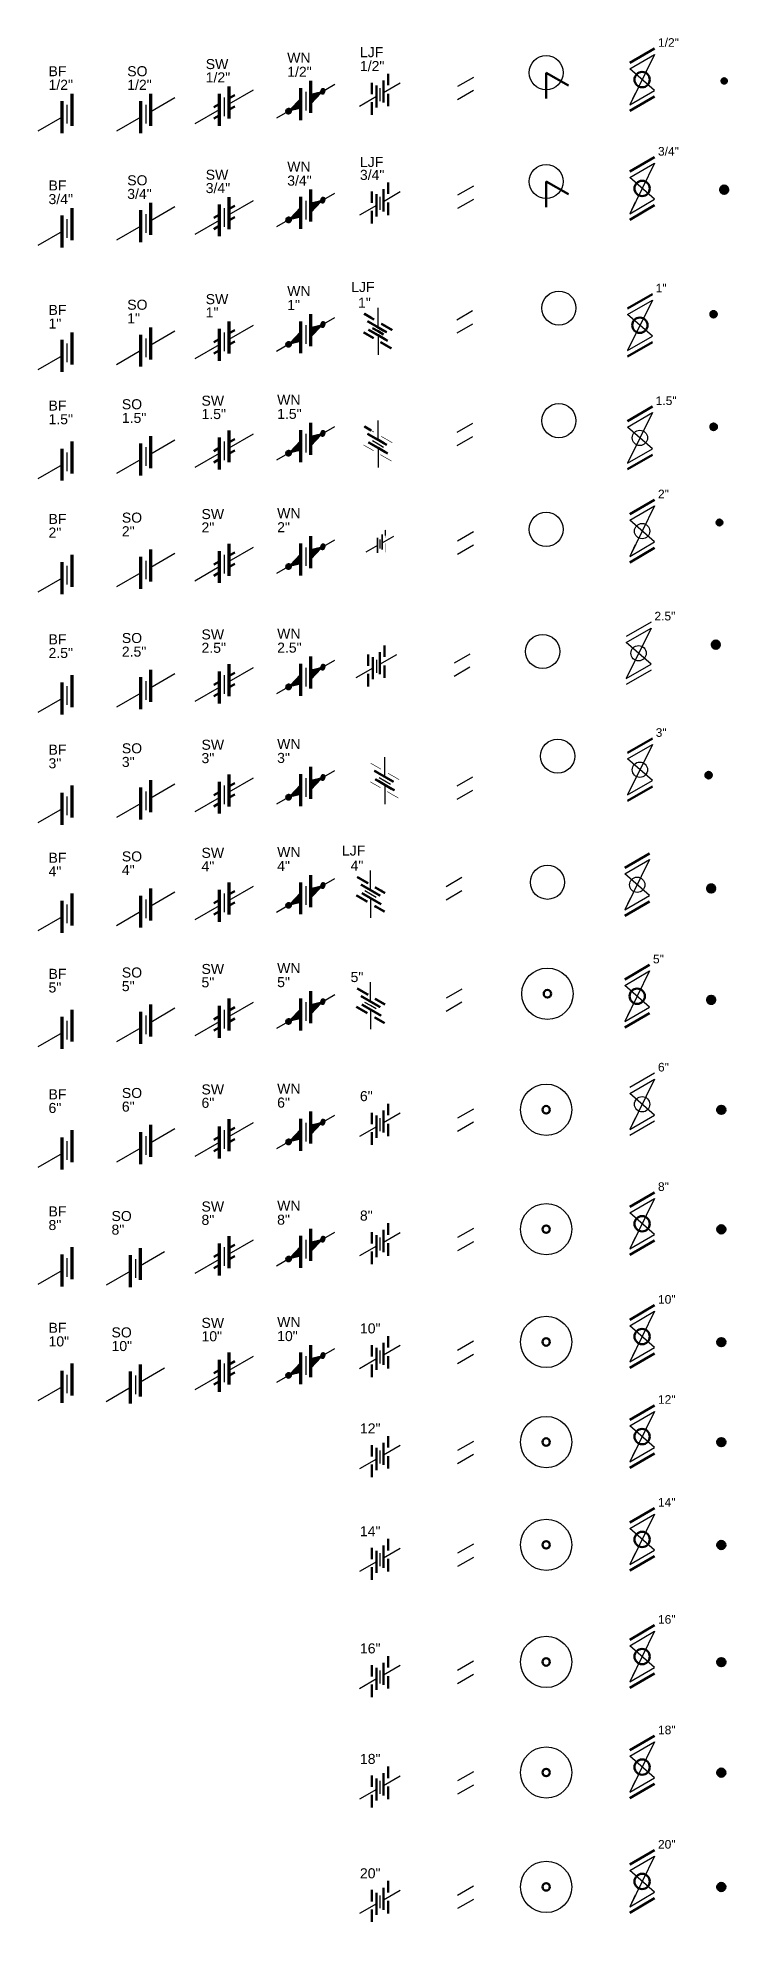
# Model space of a CAD drawing. Header units: millimetres. Extents: x 1396 to 3949, y 1679 to 3843.
# Drawn here: x 3525 to 3766, y 3186 to 3843 of the extents above; entities that cross this region are included whole.
import ezdxf

# ---------------------------------------------------------------- set-up
doc = ezdxf.new("R2010")
doc.units = ezdxf.units.MM
for name, color, linetype, lineweight in [('08-圖框', 7, 'Continuous', 50), ('Pipe 0.5吋', 1, 'Continuous', 50), ('Pipe 0.75吋', 20, 'Continuous', 50), ('Pipe 1.5吋', 41, 'Continuous', 50), ('Pipe 12吋', 190, 'Continuous', 50), ('Pipe 1吋', 30, 'Continuous', 50), ('Pipe 2.5吋', 60, 'Continuous', 50), ('Pipe 2吋', 2, 'Continuous', 50), ('Pipe 3吋', 80, 'Continuous', 50), ('Pipe 4吋', 4, 'Continuous', 50), ('Pipe 5吋', 150, 'Continuous', 50), ('Pipe 6吋', 93, 'Continuous', 50), ('Support1', 4, 'Continuous', 25), ('組件', 7, 'Continuous', 25)]:
    doc.layers.add(name, color=color, linetype=linetype, lineweight=lineweight)
for name, color, linetype, lineweight, true_color in [('Pipe 10吋', 7, 'Continuous', 50, 0x9494ff), ('Pipe 14吋', 7, 'Continuous', 50, 0xf6c6c6), ('Pipe 16吋', 7, 'Continuous', 50, 0xffcc00), ('Pipe 18吋', 7, 'Continuous', 50, 0xda70d6), ('Pipe 20吋', 7, 'Continuous', 50, 0xb8aad5), ('Pipe 8吋', 7, 'Continuous', 50, 0xe0ffff)]:
    doc.layers.add(name, color=color, linetype=linetype, lineweight=lineweight, true_color=true_color)
doc.layers.add('USER2', color=7, linetype='Continuous')
doc.layers.add('字體註解(不可出圖)', color=8, linetype='Continuous', plot=False)
doc.styles.get("Standard").update_dxf_attribs({"font": 'arial.ttf'})
pattern_1 = [(265, (-26.77783, 502.84088), (0.29029274, -0.02539732), [])]
pattern_2 = [(265, (-26.77783, 502.84088), (0.29029274, -0.02539732), [])]
pattern_3 = [(345, (-68776.780551, 29699.003599), (0.00118087466674, 0.00440708425364), [])]
pattern_4 = [(345, (-68776.780551, 29699.003599), (0.00118087466674, 0.00440708425364), [])]

# ---------------------------------------------------------------- blocks, each defined once
blk = doc.blocks.new('*U157')
blk.add_circle((0, 0), 2.67)
at = {"layer": 'Pipe 3吋'}
for p, q in [((4.35, 10.89), (-4.35, 5.87)), ((4.35, -5.87), (-4.35, -10.89))]:
    blk.add_line(p, q, dxfattribs=at)
at = {"layer": '組件', "linetype": 'Continuous'}
for p, q in [((4.35, 8.8), (-4.35, -8.8)), ((-4.35, 3.77), (4.35, 8.8)), ((4.35, -3.77), (-4.35, 3.77)), ((-4.35, -8.8), (4.35, -3.77)), ((-2.39, -4.83), (-4.35, -8.8))]:
    blk.add_line(p, q, dxfattribs=at)
blk.add_text('3"', height=3).set_placement((5.51, 11.45))
blk = doc.blocks.new('*U56')
at = {"layer": 'Support1'}
for p, q in [((2.72, 3.98), (-2.8, 0.79)), ((2.72, -0.65), (-2.8, -3.84))]:
    blk.add_line(p, q, dxfattribs=at)
blk = doc.blocks.new('*U107')
at = {"layer": 'Pipe 1吋', "color": 2, "linetype": 'Continuous'}
for p, q in [((-2.38, 4.66), (-4.76, 6.03)), ((-0.33, 1.58), (-2.7, 2.95)), ((2.05, 0.21), (-0.33, 1.58)), ((0, -1.39), (-2.37, -0.02)), ((2.37, -2.77), (0, -1.39))]:
    blk.add_line(p, q, dxfattribs=at)
at = {"layer": 'Pipe 1吋'}
for p, q in [((-1.96, 1.13), (0, 0)), ((0, 0), (1.96, -1.13))]:
    blk.add_line(p, q, dxfattribs=at)
at = {"layer": 'Pipe 1吋', "const_width": 0.816}
for points in [[(-5.06, -0.36), (-1.51, -2.41)], [(-4.91, 6.12), (-1.36, 4.07)], [(-3.72, 3.54), (3.07, -0.38)], [(-3.39, 0.56), (3.39, -3.35)], [(4.99, 0.4), (1.1, 2.65)], [(4.7, -6), (0.81, -3.75)]]:
    blk.add_lwpolyline(points, dxfattribs=at)
at = {"layer": 'USER2', "color": 4, "linetype": 'Continuous'}
for p, q in [((0, 1.39), (0, 8.2)), ((0, -1.39), (0, -8.2))]:
    blk.add_line(p, q, dxfattribs=at)
for s, p in [('LJF', (-9.35, 13.7)), ('1"', (-6.97, 8.2))]:
    blk.add_text(s, height=3.5).set_placement(p)
blk = doc.blocks.new('Support1')
at = {"layer": 'Support1'}
for p, q in [((2.72, 3.98), (-2.8, 0.79)), ((2.72, -0.65), (-2.8, -3.84))]:
    blk.add_line(p, q, dxfattribs=at)
blk = doc.blocks.new('*U152')
at = {"layer": 'Pipe 1吋'}
for p, q in [((4.35, 10.89), (-4.35, 5.87)), ((4.35, -5.87), (-4.35, -10.89))]:
    blk.add_line(p, q, dxfattribs=at)
blk.add_circle((0, 0), 2.67, dxfattribs=at)
at = {"layer": '組件', "linetype": 'Continuous'}
for p, q in [((4.35, 8.8), (-4.35, -8.8)), ((-4.35, 3.77), (4.35, 8.8)), ((4.35, -3.77), (-4.35, 3.77)), ((-4.35, -8.8), (4.35, -3.77)), ((-2.39, -4.83), (-4.35, -8.8))]:
    blk.add_line(p, q, dxfattribs=at)
blk.add_text('1"', height=3).set_placement((5.51, 11.45))
blk = doc.blocks.new('Welded3')
at = {"layer": '08-圖框'}
h = blk.add_hatch(dxfattribs=at)
h.set_pattern_fill('ANSI31', color=1, scale=0.073178, angle=-140)
h.set_pattern_definition([(265, (-21.35038, 400.9228), (0.23145489, -0.02024968), [])])
h.paths.add_polyline_path([(0.87, 0.73, 1), (-0.87, -0.73, 1)])
at = {"layer": 'Pipe 3吋'}
blk.add_circle((0, 0), 1.14, dxfattribs=at)
blk = doc.blocks.new('*U127')
at = {"color": 2, "linetype": 'Continuous'}
for p, q in [((-2.37, 2.77), (0, 1.39)), ((0, 1.39), (2.37, 0.02)), ((-2.05, -0.21), (0.33, -1.58)), ((0.33, -1.58), (2.7, -2.95)), ((2.38, -4.66), (4.76, -6.03))]:
    blk.add_line(p, q, dxfattribs=at)
at = {"layer": 'Pipe 4吋', "const_width": 0.816}
for points in [[(-4.99, -0.4), (-1.1, -2.65)], [(-4.7, 6), (-0.81, 3.75)], [(3.39, -0.56), (-3.39, 3.35)], [(3.72, -3.54), (-3.07, 0.38)], [(5.06, 0.36), (1.51, 2.41)], [(4.91, -6.12), (1.36, -4.07)]]:
    blk.add_lwpolyline(points, dxfattribs=at)
at = {"layer": 'USER2', "color": 4, "linetype": 'Continuous'}
for p, q in [((0, 1.39), (0, 8.2)), ((0, -1.39), (0, -8.2))]:
    blk.add_line(p, q, dxfattribs=at)
at = {"layer": '組件'}
for p, q in [((0, 0), (-1.96, 1.13)), ((1.96, -1.13), (0, 0)), ((3.84, 1.48), (3.48, 0.86)), ((1.63, -4.64), (1.98, -4.01))]:
    blk.add_line(p, q, dxfattribs=at)
for s, p in [('LJF', (-10, 13.45)), ('4"', (-6.97, 8.2))]:
    blk.add_text(s, height=3.5).set_placement(p)
blk = doc.blocks.new('Elbow4')
at = {"layer": '字體註解(不可出圖)'}
blk.add_circle((0, 0), 5.95, dxfattribs=at)
blk = doc.blocks.new('Elbow1')
at = {"layer": '字體註解(不可出圖)'}
blk.add_circle((0, 0), 5.95, dxfattribs=at)
blk = doc.blocks.new('Elbow3')
at = {"layer": '字體註解(不可出圖)'}
blk.add_circle((0, 0), 5.95, dxfattribs=at)
blk = doc.blocks.new('*U169')
blk.add_circle((0, 0), 2.67)
at = {"layer": 'Pipe 4吋'}
for p, q in [((4.35, 10.89), (-4.35, 5.87)), ((4.35, -5.87), (-4.35, -10.89))]:
    blk.add_line(p, q, dxfattribs=at)
at = {"layer": '組件', "linetype": 'Continuous'}
for p, q in [((4.35, 8.8), (-4.35, -8.8)), ((-4.35, 3.77), (4.35, 8.8)), ((4.35, -3.77), (-4.35, 3.77)), ((-4.35, -8.8), (4.35, -3.77)), ((-2.39, -4.83), (-4.35, -8.8))]:
    blk.add_line(p, q, dxfattribs=at)
blk = doc.blocks.new('BValve6')
blk.add_circle((0, 0), 2.67)
at = {"layer": '組件'}
for p, q in [((4.35, 10.89), (-4.35, 5.87)), ((4.35, -5.87), (-4.35, -10.89))]:
    blk.add_line(p, q, dxfattribs=at)
at = {"layer": '組件', "linetype": 'Continuous'}
for p, q in [((4.35, 8.8), (-4.35, -8.8)), ((-4.35, 3.77), (4.35, 8.8)), ((4.35, -3.77), (-4.35, 3.77)), ((-4.35, -8.8), (4.35, -3.77)), ((-2.39, -4.83), (-4.35, -8.8))]:
    blk.add_line(p, q, dxfattribs=at)
blk.add_text('6"', height=3).set_placement((5.51, 11.45))
blk = doc.blocks.new('Elbow6')
at = {"layer": 'Pipe 6吋'}
blk.add_circle((0, 0), 1.32, dxfattribs=at)
at = {"layer": '字體註解(不可出圖)'}
blk.add_circle((0, 0), 8.95, dxfattribs=at)
blk = doc.blocks.new('*U170')
at = {"layer": 'Pipe 3吋', "color": 2, "linetype": 'Continuous'}
for p, q in [((-0.33, 1.58), (-2.7, 2.95)), ((2.05, 0.21), (-0.33, 1.58)), ((0, -1.39), (-2.37, -0.02)), ((2.37, -2.77), (0, -1.39))]:
    blk.add_line(p, q, dxfattribs=at)
at = {"layer": 'Pipe 3吋'}
for points, const_width in [([(-4.91, 6.12), (-1.36, 4.07)], 0.2), ([(-3.72, 3.54), (3.07, -0.38)], 0.816), ([(-3.39, 0.56), (3.39, -3.35)], 0.816), ([(4.99, 0.4), (1.1, 2.65)], 0.2), ([(-5.06, -0.36), (-1.51, -2.41)], 0.2), ([(4.7, -6), (0.81, -3.75)], 0.2)]:
    blk.add_lwpolyline(points, dxfattribs=dict(at, const_width=const_width))
at = {"layer": 'USER2', "color": 4, "linetype": 'Continuous'}
for p, q in [((0, 1.39), (0, 8.2)), ((0, -1.39), (0, -8.2))]:
    blk.add_line(p, q, dxfattribs=at)
at = {"layer": '組件'}
for p, q in [((-1.96, 1.13), (0, 0)), ((0, 0), (1.96, -1.13))]:
    blk.add_line(p, q, dxfattribs=at)
blk = doc.blocks.new('*U57')
at = {"color": 2, "linetype": 'Continuous'}
for p, q in [((2.84, 4.39), (2.84, 7.13)), ((-1.21, -0.7), (-1.21, 2.05)), ((1.21, 1.07), (1.21, 3.81)), ((1.21, -1.67), (1.21, 1.07)), ((-1.21, -3.44), (-1.21, -0.7))]:
    blk.add_line(p, q, dxfattribs=at)
at = {"layer": 'Pipe 6吋', "const_width": 0.816}
for points in [[(2.84, 7.32), (2.84, 3.22)], [(-2.84, 4.2), (-2.84, 0.1)], [(-1.21, 3.22), (-1.21, -4.61)], [(1.21, 4.99), (1.21, -2.84)], [(2.84, -4.12), (2.84, 0.37)], [(-2.84, -7.07), (-2.84, -2.57)]]:
    blk.add_lwpolyline(points, dxfattribs=at)
at = {"layer": 'USER2', "color": 4, "linetype": 'Continuous'}
for p, q in [((1.21, 0.7), (7.1, 4.1)), ((-1.21, -0.7), (-7.1, -4.1))]:
    blk.add_line(p, q, dxfattribs=at)
at = {"layer": '組件'}
for p, q in [((-3.2, 2.59), (-2.48, 2.59)), ((0, 2.26), (0, 0)), ((0, 0), (0, -2.26)), ((3.2, 3.73), (2.48, 3.73))]:
    blk.add_line(p, q, dxfattribs=at)
blk.add_text('6"', height=3.5).set_placement((-6.97, 8.2))
blk = doc.blocks.new('Welded1')
at = {"layer": '08-圖框'}
h = blk.add_hatch(dxfattribs=at)
h.set_pattern_fill('ANSI31', color=1, scale=0.070864, angle=-140)
h.set_pattern_definition([(265, (-20.6754, 388.24772), (0.22413749, -0.01960949), [])])
h.paths.add_polyline_path([(0.84, 0.71, 1), (-0.84, -0.71, 1)])
at = {"layer": 'Pipe 1吋'}
blk.add_circle((0, 0), 1.1, dxfattribs=at)
blk = doc.blocks.new('*U156')
blk.add_circle((0, 0), 2.67)
at = {"layer": 'Pipe 2吋'}
for p, q in [((4.35, 10.89), (-4.35, 5.87)), ((4.35, -5.87), (-4.35, -10.89))]:
    blk.add_line(p, q, dxfattribs=at)
at = {"layer": '組件', "linetype": 'Continuous'}
for p, q in [((4.35, 8.8), (-4.35, -8.8)), ((-4.35, 3.77), (4.35, 8.8)), ((4.35, -3.77), (-4.35, 3.77)), ((-4.35, -8.8), (4.35, -3.77)), ((-2.39, -4.83), (-4.35, -8.8))]:
    blk.add_line(p, q, dxfattribs=at)
blk.add_text('2"', height=3).set_placement((5.51, 11.45))
blk = doc.blocks.new('Elbow2')
at = {"layer": '字體註解(不可出圖)'}
blk.add_circle((0, 0), 5.95, dxfattribs=at)
blk = doc.blocks.new('*U158')
at = {"color": 2, "linetype": 'Continuous'}
for p, q in [((-0.83, -0.48), (-0.83, 1.4)), ((0.83, 0.73), (0.83, 2.61)), ((0.83, -1.14), (0.83, 0.73)), ((1.94, 3), (1.94, 4.88)), ((-0.83, -2.35), (-0.83, -0.48))]:
    blk.add_line(p, q, dxfattribs=at)
at = {"layer": 'Pipe 2吋', "lineweight": 25, "const_width": 0.1}
for points in [[(-1.94, 2.87), (-1.94, 0.07)], [(1.94, 5), (1.94, 2.2)], [(1.94, -2.82), (1.94, 0.26)], [(-1.94, -4.83), (-1.94, -1.76)]]:
    blk.add_lwpolyline(points, dxfattribs=at)
at = {"layer": 'Pipe 2吋', "const_width": 0.558}
for points in [[(-0.83, 2.2), (-0.83, -3.15)], [(0.83, 3.41), (0.83, -1.94)]]:
    blk.add_lwpolyline(points, dxfattribs=at)
at = {"layer": 'USER2', "color": 4, "linetype": 'Continuous'}
for p, q in [((0.83, 0.48), (4.86, 2.8)), ((-0.83, -0.48), (-4.86, -2.8))]:
    blk.add_line(p, q, dxfattribs=at)
at = {"layer": '組件'}
for p, q in [((0, 1.55), (0, 0)), ((0, 0), (0, -1.55))]:
    blk.add_line(p, q, dxfattribs=at)
blk = doc.blocks.new('*U88')
at = {"color": 2, "linetype": 'Continuous'}
for p, q in [((2.84, 4.39), (2.84, 7.13)), ((-1.21, -0.7), (-1.21, 2.05)), ((1.21, 1.07), (1.21, 3.81)), ((1.21, -1.67), (1.21, 1.07)), ((-1.21, -3.44), (-1.21, -0.7))]:
    blk.add_line(p, q, dxfattribs=at)
at = {"layer": 'Pipe 0.5吋', "const_width": 0.816}
for points in [[(2.84, 7.32), (2.84, 3.22)], [(-2.84, 4.2), (-2.84, 0.1)], [(-1.21, 3.22), (-1.21, -4.61)], [(1.21, 4.99), (1.21, -2.84)], [(2.84, -4.12), (2.84, 0.37)], [(-2.84, -7.07), (-2.84, -2.57)]]:
    blk.add_lwpolyline(points, dxfattribs=at)
at = {"layer": 'USER2', "color": 4, "linetype": 'Continuous'}
for p, q in [((1.21, 0.7), (7.1, 4.1)), ((-1.21, -0.7), (-7.1, -4.1))]:
    blk.add_line(p, q, dxfattribs=at)
at = {"layer": '組件'}
for p, q in [((-3.2, 2.59), (-2.48, 2.59)), ((0, 2.26), (0, 0)), ((0, 0), (0, -2.26)), ((3.2, 3.73), (2.48, 3.73))]:
    blk.add_line(p, q, dxfattribs=at)
for s, p in [('LJF', (-6.97, 13.04)), ('1/2"', (-6.97, 8.2))]:
    blk.add_text(s, height=3.5).set_placement(p)
blk = doc.blocks.new('*U62')
at = {"layer": 'Pipe 0.5吋'}
for p, q in [((4.35, 10.89), (-4.35, 5.87)), ((4.35, -5.87), (-4.35, -10.89))]:
    blk.add_line(p, q, dxfattribs=at)
blk.add_circle((0, 0), 2.67, dxfattribs=at)
at = {"layer": '組件', "linetype": 'Continuous'}
for p, q in [((4.35, 8.8), (-4.35, -8.8)), ((-4.35, 3.77), (4.35, 8.8)), ((4.35, -3.77), (-4.35, 3.77)), ((-4.35, -8.8), (4.35, -3.77)), ((-2.39, -4.83), (-4.35, -8.8))]:
    blk.add_line(p, q, dxfattribs=at)
blk.add_text('1/2"', height=3).set_placement((5.51, 11.45))
blk = doc.blocks.new('Welded2')
at = {"layer": '08-圖框'}
h = blk.add_hatch(dxfattribs=at)
h.set_pattern_fill('ANSI31', color=1, scale=0.065597, angle=-140)
h.set_pattern_definition([(265, (-19.12439, 359.3843), (0.20747922, -0.01815208), [])])
h.paths.add_polyline_path([(0.8, 0.65, 1), (-0.77, -0.66, 1)])
at = {"layer": 'Pipe 2吋'}
blk.add_circle((0.01, -0.01), 1.02, dxfattribs=at)
blk = doc.blocks.new('Welded0.5')
at = {"layer": '08-圖框'}
h = blk.add_hatch(dxfattribs=at)
h.set_pattern_fill('ANSI31', color=1, scale=0.060471, angle=-140)
h.set_pattern_definition([(265, (-17.64306, 331.3058), (0.19126461, -0.01673349), [])])
h.paths.add_polyline_path([(0.72, 0.6, 1), (-0.72, -0.6, 1)])
at = {"layer": 'Pipe 0.5吋'}
blk.add_circle((0, 0), 0.941, dxfattribs=at)
blk = doc.blocks.new('*U175')
at = {"color": 2, "linetype": 'Continuous'}
for p, q in [((2.84, 4.39), (2.84, 7.13)), ((-1.21, -0.7), (-1.21, 2.05)), ((1.21, 1.07), (1.21, 3.81)), ((1.21, -1.67), (1.21, 1.07)), ((-1.21, -3.44), (-1.21, -0.7))]:
    blk.add_line(p, q, dxfattribs=at)
at = {"layer": 'Pipe 2.5吋', "const_width": 0.816}
for points in [[(2.84, 7.32), (2.84, 3.22)], [(-2.84, 4.2), (-2.84, 0.1)], [(-1.21, 3.22), (-1.21, -4.61)], [(1.21, 4.99), (1.21, -2.84)], [(2.84, -4.12), (2.84, 0.37)], [(-2.84, -7.07), (-2.84, -2.57)]]:
    blk.add_lwpolyline(points, dxfattribs=at)
at = {"layer": 'USER2', "color": 4, "linetype": 'Continuous'}
for p, q in [((1.21, 0.7), (7.1, 4.1)), ((-1.21, -0.7), (-7.1, -4.1))]:
    blk.add_line(p, q, dxfattribs=at)
at = {"layer": '組件'}
for p, q in [((-3.2, 2.59), (-2.48, 2.59)), ((0, 2.26), (0, 0)), ((0, 0), (0, -2.26)), ((3.2, 3.73), (2.48, 3.73))]:
    blk.add_line(p, q, dxfattribs=at)
blk = doc.blocks.new('Elbow2.5')
at = {"layer": '字體註解(不可出圖)'}
blk.add_circle((0, 0), 5.95, dxfattribs=at)
blk = doc.blocks.new('*U61')
blk.add_circle((0, 0), 2.67)
at = {"layer": '組件'}
for p, q in [((4.35, 10.89), (-4.35, 5.87)), ((4.35, -5.87), (-4.35, -10.89))]:
    blk.add_line(p, q, dxfattribs=at)
at = {"layer": '組件', "linetype": 'Continuous'}
for p, q in [((4.35, 8.8), (-4.35, -8.8)), ((-4.35, 3.77), (4.35, 8.8)), ((4.35, -3.77), (-4.35, 3.77)), ((-4.35, -8.8), (4.35, -3.77)), ((-2.39, -4.83), (-4.35, -8.8))]:
    blk.add_line(p, q, dxfattribs=at)
blk.add_text('2.5"', height=3).set_placement((5.51, 11.45))
blk = doc.blocks.new('Welded2.5')
at = {"layer": '08-圖框'}
h = blk.add_hatch(dxfattribs=at)
h.set_pattern_fill('ANSI31', color=1, scale=0.09178, angle=-140)
h.set_pattern_definition(pattern_1)
h.paths.add_polyline_path([(1.09, 0.92, 1), (-1.09, -0.92, 1)])
at = {"layer": 'Pipe 2.5吋'}
blk.add_circle((0, 0), 1.43, dxfattribs=at)
blk = doc.blocks.new('*U160')
for p, q in [((-1.96, 1.7), (0, 0.57)), ((0, 0.57), (1.96, -0.57))]:
    blk.add_line(p, q)
at = {"layer": 'Pipe 1.5吋', "color": 2, "linetype": 'Continuous'}
for p, q in [((-2.38, 5.22), (-4.76, 6.59)), ((-0.33, 2.15), (-2.7, 3.52)), ((0, -0.83), (-2.37, 0.54)), ((2.05, 0.78), (-0.33, 2.15)), ((2.37, -2.2), (0, -0.83))]:
    blk.add_line(p, q, dxfattribs=at)
at = {"layer": 'Pipe 1.5吋'}
for points, const_width in [([(-4.91, 6.69), (-1.36, 4.64)], 0.2), ([(-5.06, 0.2), (-1.51, -1.85)], 0.2), ([(-3.72, 4.11), (3.07, 0.19)], 0.816), ([(-3.39, 1.13), (3.39, -2.79)], 0.816), ([(4.99, 0.97), (1.1, 3.21)], 0.2), ([(4.7, -5.43), (0.81, -3.18)], 0.2)]:
    blk.add_lwpolyline(points, dxfattribs=dict(at, const_width=const_width))
at = {"layer": 'USER2', "color": 4, "linetype": 'Continuous'}
for p, q in [((0, 1.96), (0, 8.77)), ((0, -0.83), (0, -7.64))]:
    blk.add_line(p, q, dxfattribs=at)
blk = doc.blocks.new('Elbow1.5')
at = {"layer": '字體註解(不可出圖)'}
blk.add_circle((0, 0), 5.95, dxfattribs=at)
blk = doc.blocks.new('*U159')
blk.add_circle((0, 0), 2.67)
at = {"layer": 'Pipe 1.5吋'}
for p, q in [((4.35, 10.89), (-4.35, 5.87)), ((4.35, -5.87), (-4.35, -10.89))]:
    blk.add_line(p, q, dxfattribs=at)
at = {"layer": '組件', "linetype": 'Continuous'}
for p, q in [((4.35, 8.8), (-4.35, -8.8)), ((-4.35, 3.77), (4.35, 8.8)), ((4.35, -3.77), (-4.35, 3.77)), ((-4.35, -8.8), (4.35, -3.77)), ((-2.39, -4.83), (-4.35, -8.8))]:
    blk.add_line(p, q, dxfattribs=at)
blk.add_text('1.5"', height=3).set_placement((5.51, 11.45))
blk = doc.blocks.new('Welded1.5')
at = {"layer": '08-圖框'}
h = blk.add_hatch(dxfattribs=at)
h.set_pattern_fill('ANSI31', color=1, scale=0.074201, angle=-140)
h.set_pattern_definition([(265, (-21.60471, 406.55968), (0.23469094, -0.0205328), [])])
h.paths.add_polyline_path([(0.93, 0.77, 1), (-0.84, -0.71, 1)])
at = {"layer": 'Pipe 1.5吋'}
blk.add_circle((0.04, 0.03), 1.15, dxfattribs=at)
blk = doc.blocks.new('BValve0.75')
at = {"layer": 'Pipe 0.75吋'}
for p, q in [((4.35, 10.89), (-4.35, 5.87)), ((4.35, -5.87), (-4.35, -10.89))]:
    blk.add_line(p, q, dxfattribs=at)
blk.add_circle((0, 0), 2.67, dxfattribs=at)
at = {"layer": '組件', "linetype": 'Continuous'}
for p, q in [((4.35, 8.8), (-4.35, -8.8)), ((-4.35, 3.77), (4.35, 8.8)), ((4.35, -3.77), (-4.35, 3.77)), ((-4.35, -8.8), (4.35, -3.77)), ((-2.39, -4.83), (-4.35, -8.8))]:
    blk.add_line(p, q, dxfattribs=at)
blk.add_text('3/4"', height=3).set_placement((5.51, 11.45))
blk = doc.blocks.new('Welded0.75')
at = {"layer": '08-圖框'}
h = blk.add_hatch(dxfattribs=at)
h.set_pattern_fill('ANSI31', color=1, scale=0.09178, angle=-140)
h.set_pattern_definition(pattern_1)
h.paths.add_polyline_path([(1.09, 0.92, 1), (-1.09, -0.92, 1)])
at = {"layer": 'Pipe 0.75吋'}
blk.add_circle((0, 0), 1.43, dxfattribs=at)
blk = doc.blocks.new('*U106')
at = {"layer": 'Pipe 0.75吋', "color": 2, "linetype": 'Continuous'}
for p, q in [((2.84, 4.39), (2.84, 7.13)), ((-1.21, -0.7), (-1.21, 2.05)), ((-1.21, -3.44), (-1.21, -0.7))]:
    blk.add_line(p, q, dxfattribs=at)
at = {"layer": 'Pipe 0.75吋', "const_width": 0.816}
for points in [[(2.84, 7.32), (2.84, 3.22)], [(-2.84, 4.2), (-2.84, 0.1)], [(-1.21, 3.22), (-1.21, -4.61)], [(1.21, 4.99), (1.21, -2.84)], [(2.84, -4.12), (2.84, 0.37)], [(-2.84, -7.07), (-2.84, -2.57)]]:
    blk.add_lwpolyline(points, dxfattribs=at)
at = {"layer": 'USER2', "color": 4, "linetype": 'Continuous'}
for p, q in [((1.21, 0.7), (7.1, 4.1)), ((-1.21, -0.7), (-7.1, -4.1))]:
    blk.add_line(p, q, dxfattribs=at)
at = {"layer": '組件'}
for p, q in [((0, 2.26), (0, 0)), ((0, 0), (0, -2.26))]:
    blk.add_line(p, q, dxfattribs=at)
for s, p in [('LJF', (-6.97, 12.7)), ('3/4"', (-6.97, 8.2))]:
    blk.add_text(s, height=3.5).set_placement(p)
blk = doc.blocks.new('Welded4')
at = {"layer": '08-圖框'}
h = blk.add_hatch(dxfattribs=at)
h.set_pattern_fill('ANSI31', color=1, scale=0.09178, angle=-140)
h.set_pattern_definition(pattern_2)
h.paths.add_polyline_path([(1.09, 0.92, 1), (-1.09, -0.92, 1)])
at = {"layer": 'Pipe 4吋'}
blk.add_circle((0, 0), 1.43, dxfattribs=at)
blk = doc.blocks.new('*U64')
at = {"color": 2, "linetype": 'Continuous'}
blk.add_line((-2.05, -0.21), (0.33, -1.58), dxfattribs=at)
at = {"layer": 'Pipe 5吋', "const_width": 0.816}
for points in [[(-4.99, -0.4), (-1.1, -2.65)], [(-4.7, 6), (-0.81, 3.75)], [(3.39, -0.56), (-3.39, 3.35)], [(3.72, -3.54), (-3.07, 0.38)], [(5.06, 0.36), (1.51, 2.41)], [(4.91, -6.12), (1.36, -4.07)]]:
    blk.add_lwpolyline(points, dxfattribs=at)
at = {"layer": 'USER2', "color": 4, "linetype": 'Continuous'}
for p, q in [((0, 1.39), (0, 8.2)), ((0, -1.39), (0, -8.2))]:
    blk.add_line(p, q, dxfattribs=at)
at = {"layer": '組件'}
for p, q in [((0, 0), (-1.96, 1.13)), ((1.96, -1.13), (0, 0)), ((1.63, -4.64), (1.98, -4.01))]:
    blk.add_line(p, q, dxfattribs=at)
blk.add_text('5"', height=3.5).set_placement((-6.97, 8.2))
blk = doc.blocks.new('Elbow5')
at = {"layer": 'Pipe 5吋'}
blk.add_circle((0, 0), 1.32, dxfattribs=at)
at = {"layer": '字體註解(不可出圖)'}
blk.add_circle((0, 0), 8.95, dxfattribs=at)
blk = doc.blocks.new('*U67')
at = {"layer": 'Pipe 5吋'}
for p, q in [((4.35, 10.89), (-4.35, 5.87)), ((4.35, -5.87), (-4.35, -10.89))]:
    blk.add_line(p, q, dxfattribs=at)
blk.add_circle((0, 0), 2.67, dxfattribs=at)
at = {"layer": '組件', "linetype": 'Continuous'}
for p, q in [((4.35, 8.8), (-4.35, -8.8)), ((-4.35, 3.77), (4.35, 8.8)), ((4.35, -3.77), (-4.35, 3.77)), ((-4.35, -8.8), (4.35, -3.77)), ((-2.39, -4.83), (-4.35, -8.8))]:
    blk.add_line(p, q, dxfattribs=at)
blk.add_text('5"', height=3).set_placement((5.51, 11.45))
blk = doc.blocks.new('Welded5')
at = {"layer": '08-圖框'}
h = blk.add_hatch(dxfattribs=at)
h.set_pattern_fill('ANSI31', color=1, scale=0.09178, angle=-140)
h.set_pattern_definition(pattern_2)
h.paths.add_polyline_path([(1.09, 0.92, 1), (-1.09, -0.92, 1)])
at = {"layer": 'Pipe 5吋'}
blk.add_circle((0, 0), 1.43, dxfattribs=at)
blk = doc.blocks.new('Welded6')
at = {"layer": '08-圖框'}
h = blk.add_hatch(dxfattribs=at)
h.set_pattern_fill('ANSI31', color=1, scale=0.09178, angle=-140)
h.set_pattern_definition(pattern_1)
h.paths.add_polyline_path([(1.09, 0.92, 1), (-1.09, -0.92, 1)])
at = {"layer": 'Pipe 6吋'}
blk.add_circle((0, 0), 1.43, dxfattribs=at)
blk = doc.blocks.new('*U69')
at = {"layer": 'Pipe 8吋', "color": 2, "linetype": 'Continuous'}
for p, q in [((2.84, 4.39), (2.84, 7.13)), ((-1.21, -0.7), (-1.21, 2.05)), ((1.21, 1.07), (1.21, 3.81)), ((1.21, -1.67), (1.21, 1.07)), ((-1.21, -3.44), (-1.21, -0.7))]:
    blk.add_line(p, q, dxfattribs=at)
at = {"layer": 'Pipe 8吋', "const_width": 0.816}
for points in [[(2.84, 7.32), (2.84, 3.22)], [(-2.84, 4.2), (-2.84, 0.1)], [(-1.21, 3.22), (-1.21, -4.61)], [(1.21, 4.99), (1.21, -2.84)], [(2.84, -4.12), (2.84, 0.37)], [(-2.84, -7.07), (-2.84, -2.57)]]:
    blk.add_lwpolyline(points, dxfattribs=at)
at = {"layer": 'USER2', "color": 4, "linetype": 'Continuous'}
for p, q in [((1.21, 0.7), (7.1, 4.1)), ((-1.21, -0.7), (-7.1, -4.1))]:
    blk.add_line(p, q, dxfattribs=at)
at = {"layer": '組件'}
for p, q in [((0, 2.26), (0, 0)), ((0, 0), (0, -2.26))]:
    blk.add_line(p, q, dxfattribs=at)
blk.add_text('8"', height=3.5).set_placement((-6.97, 8.2))
blk = doc.blocks.new('Welded8')
at = {"layer": '08-圖框'}
h = blk.add_hatch(dxfattribs=at)
h.set_pattern_fill('ANSI31', color=1, scale=0.09178, angle=-140)
h.set_pattern_definition(pattern_1)
h.paths.add_polyline_path([(1.09, 0.92, 1), (-1.09, -0.92, 1)])
at = {"layer": 'Pipe 8吋'}
blk.add_circle((0, 0), 1.43, dxfattribs=at)
blk = doc.blocks.new('BValve8')
at = {"layer": 'Pipe 8吋'}
for p, q in [((4.35, 10.89), (-4.35, 5.87)), ((4.35, -5.87), (-4.35, -10.89))]:
    blk.add_line(p, q, dxfattribs=at)
blk.add_circle((0, 0), 2.67, dxfattribs=at)
at = {"layer": '組件', "linetype": 'Continuous'}
for p, q in [((4.35, 8.8), (-4.35, -8.8)), ((-4.35, 3.77), (4.35, 8.8)), ((4.35, -3.77), (-4.35, 3.77)), ((-4.35, -8.8), (4.35, -3.77)), ((-2.39, -4.83), (-4.35, -8.8))]:
    blk.add_line(p, q, dxfattribs=at)
blk.add_text('8"', height=3).set_placement((5.51, 11.45))
blk = doc.blocks.new('Elbow8')
at = {"layer": 'Pipe 8吋'}
blk.add_circle((0, 0), 1.32, dxfattribs=at)
at = {"layer": '字體註解(不可出圖)'}
blk.add_circle((0, 0), 8.95, dxfattribs=at)
blk = doc.blocks.new('*U70')
at = {"layer": 'Pipe 10吋', "color": 2, "linetype": 'Continuous'}
for p, q in [((-1.21, -0.7), (-1.21, 2.05)), ((1.21, 1.07), (1.21, 3.81)), ((1.21, -1.67), (1.21, 1.07)), ((-1.21, -3.44), (-1.21, -0.7))]:
    blk.add_line(p, q, dxfattribs=at)
at = {"layer": 'Pipe 10吋', "const_width": 0.816}
for points in [[(2.84, 7.32), (2.84, 3.22)], [(-2.84, 4.2), (-2.84, 0.1)], [(-1.21, 3.22), (-1.21, -4.61)], [(1.21, 4.99), (1.21, -2.84)], [(2.84, -4.12), (2.84, 0.37)], [(-2.84, -7.07), (-2.84, -2.57)]]:
    blk.add_lwpolyline(points, dxfattribs=at)
at = {"layer": 'USER2', "color": 4, "linetype": 'Continuous'}
for p, q in [((1.21, 0.7), (7.1, 4.1)), ((-1.21, -0.7), (-7.1, -4.1))]:
    blk.add_line(p, q, dxfattribs=at)
at = {"layer": '組件'}
for p, q in [((0, 2.26), (0, 0)), ((0, 0), (0, -2.26))]:
    blk.add_line(p, q, dxfattribs=at)
blk.add_text('10"', height=3.5).set_placement((-6.97, 8.2))
blk = doc.blocks.new('Elbow10')
at = {"layer": 'Pipe 10吋'}
blk.add_circle((0, 0), 1.32, dxfattribs=at)
at = {"layer": '字體註解(不可出圖)'}
blk.add_circle((0, 0), 8.95, dxfattribs=at)
blk = doc.blocks.new('*U71')
at = {"layer": 'Pipe 10吋'}
for p, q in [((4.35, 10.89), (-4.35, 5.87)), ((4.35, -5.87), (-4.35, -10.89))]:
    blk.add_line(p, q, dxfattribs=at)
blk.add_circle((0, 0), 2.67, dxfattribs=at)
at = {"layer": '組件', "linetype": 'Continuous'}
for p, q in [((4.35, 8.8), (-4.35, -8.8)), ((-4.35, 3.77), (4.35, 8.8)), ((4.35, -3.77), (-4.35, 3.77)), ((-4.35, -8.8), (4.35, -3.77)), ((-2.39, -4.83), (-4.35, -8.8))]:
    blk.add_line(p, q, dxfattribs=at)
blk.add_text('10"', height=3).set_placement((5.51, 11.45))
blk = doc.blocks.new('Welded10')
at = {"layer": '08-圖框'}
h = blk.add_hatch(dxfattribs=at)
h.set_pattern_fill('ANSI31', color=1, scale=0.09178, angle=-140)
h.set_pattern_definition(pattern_1)
h.paths.add_polyline_path([(1.09, 0.92, 1), (-1.09, -0.92, 1)])
at = {"layer": 'Pipe 10吋'}
blk.add_circle((0, 0), 1.43, dxfattribs=at)
blk = doc.blocks.new('*U72')
at = {"layer": 'Pipe 12吋', "color": 2, "linetype": 'Continuous'}
for p, q in [((-1.21, -0.7), (-1.21, 2.05)), ((1.21, 1.07), (1.21, 3.81)), ((1.21, -1.67), (1.21, 1.07)), ((-1.21, -3.44), (-1.21, -0.7))]:
    blk.add_line(p, q, dxfattribs=at)
at = {"layer": 'Pipe 12吋', "const_width": 0.816}
for points in [[(2.84, 7.32), (2.84, 3.22)], [(-2.84, 4.2), (-2.84, 0.1)], [(-1.21, 3.22), (-1.21, -4.61)], [(1.21, 4.99), (1.21, -2.84)], [(2.84, -4.12), (2.84, 0.37)], [(-2.84, -7.07), (-2.84, -2.57)]]:
    blk.add_lwpolyline(points, dxfattribs=at)
at = {"layer": 'USER2', "color": 4, "linetype": 'Continuous'}
for p, q in [((1.21, 0.7), (7.1, 4.1)), ((-1.21, -0.7), (-7.1, -4.1))]:
    blk.add_line(p, q, dxfattribs=at)
at = {"layer": '組件'}
for p, q in [((0, 2.26), (0, 0)), ((0, 0), (0, -2.26))]:
    blk.add_line(p, q, dxfattribs=at)
blk.add_text('12"', height=3.5).set_placement((-6.97, 8.2))
blk = doc.blocks.new('Elbow12')
at = {"layer": 'Pipe 12吋'}
blk.add_circle((0, 0), 1.32, dxfattribs=at)
at = {"layer": '字體註解(不可出圖)'}
blk.add_circle((0, 0), 8.95, dxfattribs=at)
blk = doc.blocks.new('BValve12')
at = {"layer": 'Pipe 12吋'}
for p, q in [((4.35, 10.89), (-4.35, 5.87)), ((4.35, -5.87), (-4.35, -10.89))]:
    blk.add_line(p, q, dxfattribs=at)
blk.add_circle((0, 0), 2.67, dxfattribs=at)
at = {"layer": '組件', "linetype": 'Continuous'}
for p, q in [((4.35, 8.8), (-4.35, -8.8)), ((-4.35, 3.77), (4.35, 8.8)), ((4.35, -3.77), (-4.35, 3.77)), ((-4.35, -8.8), (4.35, -3.77)), ((-2.39, -4.83), (-4.35, -8.8))]:
    blk.add_line(p, q, dxfattribs=at)
blk.add_text('12"', height=3).set_placement((5.51, 11.45))
blk = doc.blocks.new('Welded12')
at = {"layer": '08-圖框'}
h = blk.add_hatch(dxfattribs=at)
h.set_pattern_fill('ANSI31', color=1, scale=0.09178, angle=-140)
h.set_pattern_definition(pattern_1)
h.paths.add_polyline_path([(1.09, 0.92, 1), (-1.09, -0.92, 1)])
at = {"layer": 'Pipe 12吋'}
blk.add_circle((0, 0), 1.43, dxfattribs=at)
blk = doc.blocks.new('LapJointBWFlange14')
at = {"layer": 'Pipe 14吋', "color": 2, "linetype": 'Continuous'}
for p, q in [((-1.21, -0.7), (-1.21, 2.05)), ((1.21, 1.07), (1.21, 3.81)), ((1.21, -1.67), (1.21, 1.07)), ((-1.21, -3.44), (-1.21, -0.7))]:
    blk.add_line(p, q, dxfattribs=at)
at = {"layer": 'Pipe 14吋', "const_width": 0.816}
for points in [[(2.84, 7.32), (2.84, 3.22)], [(-2.84, 4.2), (-2.84, 0.1)], [(-1.21, 3.22), (-1.21, -4.61)], [(1.21, 4.99), (1.21, -2.84)], [(2.84, -4.12), (2.84, 0.37)], [(-2.84, -7.07), (-2.84, -2.57)]]:
    blk.add_lwpolyline(points, dxfattribs=at)
at = {"layer": 'USER2', "color": 4, "linetype": 'Continuous'}
for p, q in [((1.21, 0.7), (7.1, 4.1)), ((-1.21, -0.7), (-7.1, -4.1))]:
    blk.add_line(p, q, dxfattribs=at)
at = {"layer": '組件'}
for p, q in [((0, 2.26), (0, 0)), ((0, 0), (0, -2.26))]:
    blk.add_line(p, q, dxfattribs=at)
blk.add_text('14"', height=3.5).set_placement((-6.97, 8.2))
blk = doc.blocks.new('Elbow14')
at = {"layer": 'Pipe 14吋'}
blk.add_circle((0, 0), 1.32, dxfattribs=at)
at = {"layer": '字體註解(不可出圖)'}
blk.add_circle((0, 0), 8.95, dxfattribs=at)
blk = doc.blocks.new('BValve14')
at = {"layer": 'Pipe 14吋'}
for p, q in [((4.35, 10.89), (-4.35, 5.87)), ((4.35, -5.87), (-4.35, -10.89))]:
    blk.add_line(p, q, dxfattribs=at)
blk.add_circle((0, 0), 2.67, dxfattribs=at)
at = {"layer": '組件', "linetype": 'Continuous'}
for p, q in [((4.35, 8.8), (-4.35, -8.8)), ((-4.35, 3.77), (4.35, 8.8)), ((4.35, -3.77), (-4.35, 3.77)), ((-4.35, -8.8), (4.35, -3.77)), ((-2.39, -4.83), (-4.35, -8.8))]:
    blk.add_line(p, q, dxfattribs=at)
blk.add_text('14"', height=3).set_placement((5.51, 11.45))
blk = doc.blocks.new('Welded14')
at = {"layer": '08-圖框'}
h = blk.add_hatch(dxfattribs=at)
h.set_pattern_fill('ANSI31', color=1, scale=0.09178, angle=-140)
h.set_pattern_definition(pattern_1)
h.paths.add_polyline_path([(1.09, 0.92, 1), (-1.09, -0.92, 1)])
at = {"layer": 'Pipe 14吋'}
blk.add_circle((0, 0), 1.43, dxfattribs=at)
blk = doc.blocks.new('*U78')
at = {"layer": 'Pipe 16吋', "color": 2, "linetype": 'Continuous'}
for p, q in [((-1.21, -0.7), (-1.21, 2.05)), ((1.21, 1.07), (1.21, 3.81)), ((1.21, -1.67), (1.21, 1.07)), ((-1.21, -3.44), (-1.21, -0.7))]:
    blk.add_line(p, q, dxfattribs=at)
at = {"layer": 'Pipe 16吋', "const_width": 0.816}
for points in [[(2.84, 7.32), (2.84, 3.22)], [(-2.84, 4.2), (-2.84, 0.1)], [(-1.21, 3.22), (-1.21, -4.61)], [(1.21, 4.99), (1.21, -2.84)], [(2.84, -4.12), (2.84, 0.37)], [(-2.84, -7.07), (-2.84, -2.57)]]:
    blk.add_lwpolyline(points, dxfattribs=at)
at = {"layer": 'USER2', "color": 4, "linetype": 'Continuous'}
for p, q in [((1.21, 0.7), (7.1, 4.1)), ((-1.21, -0.7), (-7.1, -4.1))]:
    blk.add_line(p, q, dxfattribs=at)
at = {"layer": '組件'}
for p, q in [((0, 2.26), (0, 0)), ((0, 0), (0, -2.26))]:
    blk.add_line(p, q, dxfattribs=at)
blk.add_text('16"', height=3.5).set_placement((-6.97, 8.2))
blk = doc.blocks.new('Elbow16')
at = {"layer": 'Pipe 16吋'}
blk.add_circle((0, 0), 1.32, dxfattribs=at)
at = {"layer": '字體註解(不可出圖)'}
blk.add_circle((0, 0), 8.95, dxfattribs=at)
blk = doc.blocks.new('BValve16')
at = {"layer": 'Pipe 16吋'}
for p, q in [((4.35, 10.89), (-4.35, 5.87)), ((4.35, -5.87), (-4.35, -10.89))]:
    blk.add_line(p, q, dxfattribs=at)
blk.add_circle((0, 0), 2.67, dxfattribs=at)
at = {"layer": '組件', "linetype": 'Continuous'}
for p, q in [((4.35, 8.8), (-4.35, -8.8)), ((-4.35, 3.77), (4.35, 8.8)), ((4.35, -3.77), (-4.35, 3.77)), ((-4.35, -8.8), (4.35, -3.77)), ((-2.39, -4.83), (-4.35, -8.8))]:
    blk.add_line(p, q, dxfattribs=at)
blk.add_text('16"', height=3).set_placement((5.51, 11.45))
blk = doc.blocks.new('Welded16')
at = {"layer": '08-圖框'}
h = blk.add_hatch(dxfattribs=at)
h.set_pattern_fill('ANSI31', color=1, scale=0.09178, angle=-140)
h.set_pattern_definition(pattern_1)
h.paths.add_polyline_path([(1.09, 0.92, 1), (-1.09, -0.92, 1)])
at = {"layer": 'Pipe 16吋'}
blk.add_circle((0, 0), 1.43, dxfattribs=at)
blk = doc.blocks.new('LapJointBWFlange18')
at = {"layer": 'Pipe 18吋', "color": 2, "linetype": 'Continuous'}
for p, q in [((-1.21, -0.7), (-1.21, 2.05)), ((1.21, 1.07), (1.21, 3.81)), ((1.21, -1.67), (1.21, 1.07)), ((-1.21, -3.44), (-1.21, -0.7))]:
    blk.add_line(p, q, dxfattribs=at)
at = {"layer": 'Pipe 18吋', "const_width": 0.816}
for points in [[(2.84, 7.32), (2.84, 3.22)], [(-2.84, 4.2), (-2.84, 0.1)], [(-1.21, 3.22), (-1.21, -4.61)], [(1.21, 4.99), (1.21, -2.84)], [(2.84, -4.12), (2.84, 0.37)], [(-2.84, -7.07), (-2.84, -2.57)]]:
    blk.add_lwpolyline(points, dxfattribs=at)
at = {"layer": 'USER2', "color": 4, "linetype": 'Continuous'}
for p, q in [((1.21, 0.7), (7.1, 4.1)), ((-1.21, -0.7), (-7.1, -4.1))]:
    blk.add_line(p, q, dxfattribs=at)
at = {"layer": '組件'}
for p, q in [((0, 2.26), (0, 0)), ((0, 0), (0, -2.26))]:
    blk.add_line(p, q, dxfattribs=at)
blk.add_text('18"', height=3.5).set_placement((-6.97, 8.2))
blk = doc.blocks.new('Elbow18')
at = {"layer": 'Pipe 18吋'}
blk.add_circle((0, 0), 1.32, dxfattribs=at)
at = {"layer": '字體註解(不可出圖)'}
blk.add_circle((0, 0), 8.95, dxfattribs=at)
blk = doc.blocks.new('BValve18')
at = {"layer": 'Pipe 18吋'}
for p, q in [((4.35, 10.89), (-4.35, 5.87)), ((4.35, -5.87), (-4.35, -10.89))]:
    blk.add_line(p, q, dxfattribs=at)
blk.add_circle((0, 0), 2.67, dxfattribs=at)
at = {"layer": '組件', "linetype": 'Continuous'}
for p, q in [((4.35, 8.8), (-4.35, -8.8)), ((-4.35, 3.77), (4.35, 8.8)), ((4.35, -3.77), (-4.35, 3.77)), ((-4.35, -8.8), (4.35, -3.77)), ((-2.39, -4.83), (-4.35, -8.8))]:
    blk.add_line(p, q, dxfattribs=at)
blk.add_text('18"', height=3).set_placement((5.51, 11.45))
blk = doc.blocks.new('Welded18')
at = {"layer": '08-圖框'}
h = blk.add_hatch(dxfattribs=at)
h.set_pattern_fill('ANSI31', color=1, scale=0.09178, angle=-140)
h.set_pattern_definition(pattern_1)
h.paths.add_polyline_path([(1.09, 0.92, 1), (-1.09, -0.92, 1)])
at = {"layer": 'Pipe 18吋'}
blk.add_circle((0, 0), 1.43, dxfattribs=at)
blk = doc.blocks.new('LapJointBWFlange20')
at = {"layer": 'Pipe 20吋', "color": 2, "linetype": 'Continuous'}
for p, q in [((-1.21, -0.7), (-1.21, 2.05)), ((1.21, 1.07), (1.21, 3.81)), ((1.21, -1.67), (1.21, 1.07)), ((-1.21, -3.44), (-1.21, -0.7))]:
    blk.add_line(p, q, dxfattribs=at)
at = {"layer": 'Pipe 20吋', "const_width": 0.816}
for points in [[(2.84, 7.32), (2.84, 3.22)], [(-2.84, 4.2), (-2.84, 0.1)], [(-1.21, 3.22), (-1.21, -4.61)], [(1.21, 4.99), (1.21, -2.84)], [(2.84, -4.12), (2.84, 0.37)], [(-2.84, -7.07), (-2.84, -2.57)]]:
    blk.add_lwpolyline(points, dxfattribs=at)
at = {"layer": 'USER2', "color": 4, "linetype": 'Continuous'}
for p, q in [((1.21, 0.7), (7.1, 4.1)), ((-1.21, -0.7), (-7.1, -4.1))]:
    blk.add_line(p, q, dxfattribs=at)
at = {"layer": '組件'}
for p, q in [((0, 2.26), (0, 0)), ((0, 0), (0, -2.26))]:
    blk.add_line(p, q, dxfattribs=at)
blk.add_text('20"', height=3.5).set_placement((-6.97, 8.2))
blk = doc.blocks.new('BValve20')
at = {"layer": 'Pipe 20吋'}
for p, q in [((4.35, 10.89), (-4.35, 5.87)), ((4.35, -5.87), (-4.35, -10.89))]:
    blk.add_line(p, q, dxfattribs=at)
blk.add_circle((0, 0), 2.67, dxfattribs=at)
at = {"layer": '組件', "linetype": 'Continuous'}
for p, q in [((4.35, 8.8), (-4.35, -8.8)), ((-4.35, 3.77), (4.35, 8.8)), ((4.35, -3.77), (-4.35, 3.77)), ((-4.35, -8.8), (4.35, -3.77)), ((-2.39, -4.83), (-4.35, -8.8))]:
    blk.add_line(p, q, dxfattribs=at)
blk.add_text('20"', height=3).set_placement((5.51, 11.45))
blk = doc.blocks.new('Welded20')
at = {"layer": '08-圖框'}
h = blk.add_hatch(dxfattribs=at)
h.set_pattern_fill('ANSI31', color=1, scale=0.09178, angle=-140)
h.set_pattern_definition(pattern_1)
h.paths.add_polyline_path([(1.09, 0.92, 1), (-1.09, -0.92, 1)])
at = {"layer": 'Pipe 20吋'}
blk.add_circle((0, 0), 1.43, dxfattribs=at)
blk = doc.blocks.new('Elbow20')
at = {"layer": 'Pipe 20吋'}
blk.add_circle((0, 0), 1.32, dxfattribs=at)
at = {"layer": '字體註解(不可出圖)'}
blk.add_circle((0, 0), 8.95, dxfattribs=at)
blk = doc.blocks.new('*U91')
at = {"layer": 'Pipe 0.5吋'}
h = blk.add_hatch(dxfattribs=at)
h.set_pattern_fill('ANSI31', color=256, scale=0.001437, angle=-60)
h.set_pattern_definition(pattern_3)
h.paths.add_polyline_path([(-1.77, -2.21), (-1.77, 0.65), (-5.28, -3.05)])
h.paths.add_polyline_path([(-5.17, -3.45, 1), (-6.77, -3.45, 1)])
h = blk.add_hatch(dxfattribs=at)
h.set_pattern_fill('ANSI31', color=256, scale=0.001437, angle=-60)
h.set_pattern_definition(pattern_3)
h.paths.add_polyline_path([(1.77, 2.21), (1.77, -0.65), (5.28, 3.05)])
h.paths.add_polyline_path([(5.57, 4.14, 1), (6.37, 2.76, 1)])
at = {"color": 2, "linetype": 'Continuous'}
for p, q in [((-1.73, -1), (-1.73, 2.94)), ((1.73, 1.54), (1.73, 5.48)), ((1.73, -2.4), (1.73, 1.54)), ((-1.73, -4.94), (-1.73, -1))]:
    blk.add_line(p, q, dxfattribs=at)
at = {"layer": 'Pipe 0.5吋'}
for p, q in [((-1.77, 0.65), (-5.28, -3.05)), ((-1.77, 0.65), (-1.77, -2.21)), ((1.77, 2.21), (5.28, 3.05)), ((1.77, -0.65), (5.28, 3.05)), ((1.77, -0.65), (1.77, 2.21)), ((-1.77, -2.21), (-5.28, -3.05))]:
    blk.add_line(p, q, dxfattribs=at)
at = {"layer": 'Pipe 0.5吋', "const_width": 1.17}
for points in [[(1.73, 7.17), (1.73, -4.09)], [(-1.73, 4.63), (-1.73, -6.63)]]:
    blk.add_lwpolyline(points, dxfattribs=at)
at = {"layer": 'Pipe 0.5吋'}
blk.add_circle((-5.97, -3.45), 0.797, dxfattribs=at)
at = {"layer": 'USER2', "color": 4, "linetype": 'Continuous'}
for p, q in [((1.73, 1), (10.21, 5.89)), ((-1.73, -1), (-10.21, -5.89))]:
    blk.add_line(p, q, dxfattribs=at)
at = {"layer": '組件'}
for p, q in [((0, 3.25), (0, 0)), ((0, 0), (0, -3.25))]:
    blk.add_line(p, q, dxfattribs=at)
for s, p in [('WN', (-6.44, 13.41)), ('1/2"', (-6.44, 8.51))]:
    blk.add_text(s, height=3.5).set_placement(p)
blk = doc.blocks.new('*U90')
at = {"color": 2, "linetype": 'Continuous'}
for p, q in [((-1.73, -1), (-1.73, 2.94)), ((1.73, 1.54), (1.73, 5.48)), ((1.73, -2.4), (1.73, 1.54)), ((-1.73, -4.94), (-1.73, -1))]:
    blk.add_line(p, q, dxfattribs=at)
at = {"layer": 'Pipe 0.5吋', "lineweight": 50}
for p, q in [((-1.73, 0.97), (-3.63, -0.12)), ((3.66, 4.08), (1.76, 2.99)), ((3.66, 0.14), (1.76, -0.95)), ((-1.73, -2.97), (-3.63, -4.06))]:
    blk.add_line(p, q, dxfattribs=at)
at = {"layer": 'Pipe 0.5吋', "const_width": 1.17}
for points in [[(1.73, 7.17), (1.73, -4.09)], [(-1.73, 4.63), (-1.73, -6.63)]]:
    blk.add_lwpolyline(points, dxfattribs=at)
at = {"layer": 'USER2', "color": 4, "linetype": 'Continuous'}
for p, q in [((1.73, 1), (10.21, 5.89)), ((-1.73, -1), (-10.21, -5.89))]:
    blk.add_line(p, q, dxfattribs=at)
at = {"layer": '組件'}
for p, q in [((0, 3.25), (0, 0)), ((0, 0), (0, -3.25))]:
    blk.add_line(p, q, dxfattribs=at)
for s, p in [('SW', (-6.44, 13.16)), ('1/2"', (-6.44, 8.51))]:
    blk.add_text(s, height=3.5).set_placement(p)
blk = doc.blocks.new('*U92')
at = {"color": 2, "linetype": 'Continuous'}
for p, q in [((-1.73, -1), (-1.73, 2.94)), ((1.73, 1.54), (1.73, 5.48)), ((1.73, -2.4), (1.73, 1.54)), ((-1.73, -4.94), (-1.73, -1))]:
    blk.add_line(p, q, dxfattribs=at)
at = {"layer": 'Pipe 0.5吋', "const_width": 1.17}
for points in [[(1.73, 7.17), (1.73, -4.09)], [(-1.73, 4.63), (-1.73, -6.63)]]:
    blk.add_lwpolyline(points, dxfattribs=at)
at = {"layer": 'USER2', "color": 4, "linetype": 'Continuous'}
for p, q in [((1.73, 1), (10.21, 5.89)), ((-1.73, -1), (-10.21, -5.89))]:
    blk.add_line(p, q, dxfattribs=at)
at = {"layer": '組件'}
for p, q in [((0, 3.25), (0, 0)), ((0, 0), (0, -3.25))]:
    blk.add_line(p, q, dxfattribs=at)
for s, p in [('SO', (-6.44, 13.26)), ('1/2"', (-6.44, 8.51))]:
    blk.add_text(s, height=3.5).set_placement(p)
blk = doc.blocks.new('*U151')
at = {"color": 2, "linetype": 'Continuous'}
for p, q in [((-1.73, -1), (-1.73, 2.94)), ((1.73, 1.54), (1.73, 5.48)), ((1.73, -2.4), (1.73, 1.54)), ((-1.73, -4.94), (-1.73, -1))]:
    blk.add_line(p, q, dxfattribs=at)
at = {"layer": 'Pipe 0.5吋', "const_width": 1.17}
for points in [[(1.73, 7.17), (1.73, -4.09)], [(-1.73, 4.63), (-1.73, -6.63)]]:
    blk.add_lwpolyline(points, dxfattribs=at)
at = {"layer": 'USER2', "color": 4, "linetype": 'Continuous'}
blk.add_line((-1.73, -1), (-10.21, -5.89), dxfattribs=at)
at = {"layer": '組件'}
for p, q in [((0, 3.25), (0, 0)), ((0, 0), (0, -3.25))]:
    blk.add_line(p, q, dxfattribs=at)
for s, p in [('BF', (-6.44, 13.26)), ('1/2"', (-6.44, 8.51))]:
    blk.add_text(s, height=3.5).set_placement(p)
blk = doc.blocks.new('*U95')
at = {"layer": 'Pipe 0.75吋'}
h = blk.add_hatch(dxfattribs=at)
h.set_pattern_fill('ANSI31', color=256, scale=0.001437, angle=-60)
h.set_pattern_definition(pattern_3)
h.paths.add_polyline_path([(-1.77, -2.21), (-1.77, 0.65), (-5.28, -3.05)])
h.paths.add_polyline_path([(-5.17, -3.45, 1), (-6.77, -3.45, 1)])
h = blk.add_hatch(dxfattribs=at)
h.set_pattern_fill('ANSI31', color=256, scale=0.001437, angle=-60)
h.set_pattern_definition(pattern_3)
h.paths.add_polyline_path([(1.77, 2.21), (1.77, -0.65), (5.28, 3.05)])
h.paths.add_polyline_path([(5.57, 4.14, 1), (6.37, 2.76, 1)])
for p, q in [((-1.77, 0.65), (-5.28, -3.05)), ((-1.77, 0.65), (-1.77, -2.21)), ((1.77, 2.21), (5.28, 3.05)), ((1.77, -0.65), (5.28, 3.05)), ((1.77, -0.65), (1.77, 2.21)), ((-1.77, -2.21), (-5.28, -3.05))]:
    blk.add_line(p, q, dxfattribs=at)
at = {"layer": 'Pipe 0.75吋', "color": 2, "linetype": 'Continuous'}
for p, q in [((-1.73, -1), (-1.73, 2.94)), ((1.73, 1.54), (1.73, 5.48)), ((1.73, -2.4), (1.73, 1.54)), ((-1.73, -4.94), (-1.73, -1))]:
    blk.add_line(p, q, dxfattribs=at)
at = {"layer": 'Pipe 0.75吋', "const_width": 1.17}
for points in [[(1.73, 7.17), (1.73, -4.09)], [(-1.73, 4.63), (-1.73, -6.63)]]:
    blk.add_lwpolyline(points, dxfattribs=at)
at = {"layer": 'Pipe 0.75吋'}
blk.add_circle((-5.97, -3.45), 0.797, dxfattribs=at)
at = {"layer": 'USER2', "color": 4, "linetype": 'Continuous'}
for p, q in [((1.73, 1), (10.21, 5.89)), ((-1.73, -1), (-10.21, -5.89))]:
    blk.add_line(p, q, dxfattribs=at)
at = {"layer": '組件'}
for p, q in [((0, 3.25), (0, 0)), ((0, 0), (0, -3.25))]:
    blk.add_line(p, q, dxfattribs=at)
for s, p in [('WN', (-6.44, 13.41)), ('3/4"', (-6.44, 8.51))]:
    blk.add_text(s, height=3.5).set_placement(p)
blk = doc.blocks.new('*U97')
at = {"layer": 'Pipe 0.75吋', "lineweight": 50}
for p, q in [((-1.73, 0.97), (-3.63, -0.12)), ((3.66, 4.08), (1.76, 2.99)), ((3.66, 0.14), (1.76, -0.95)), ((-1.73, -2.97), (-3.63, -4.06))]:
    blk.add_line(p, q, dxfattribs=at)
at = {"layer": 'Pipe 0.75吋', "color": 2, "linetype": 'Continuous'}
for p, q in [((-1.73, -1), (-1.73, 2.94)), ((1.73, 1.54), (1.73, 5.48)), ((1.73, -2.4), (1.73, 1.54)), ((-1.73, -4.94), (-1.73, -1))]:
    blk.add_line(p, q, dxfattribs=at)
at = {"layer": 'Pipe 0.75吋', "const_width": 1.17}
for points in [[(1.73, 7.17), (1.73, -4.09)], [(-1.73, 4.63), (-1.73, -6.63)]]:
    blk.add_lwpolyline(points, dxfattribs=at)
at = {"layer": 'USER2', "color": 4, "linetype": 'Continuous'}
for p, q in [((1.73, 1), (10.21, 5.89)), ((-1.73, -1), (-10.21, -5.89))]:
    blk.add_line(p, q, dxfattribs=at)
at = {"layer": '組件'}
for p, q in [((0, 3.25), (0, 0)), ((0, 0), (0, -3.25))]:
    blk.add_line(p, q, dxfattribs=at)
for s, p in [('SW', (-6.44, 13.16)), ('3/4"', (-6.44, 8.51))]:
    blk.add_text(s, height=3.5).set_placement(p)
blk = doc.blocks.new('*U99')
at = {"layer": 'Pipe 0.75吋', "color": 2, "linetype": 'Continuous'}
for p, q in [((-1.73, -1), (-1.73, 2.94)), ((1.73, 1.54), (1.73, 5.48)), ((1.73, -2.4), (1.73, 1.54)), ((-1.73, -4.94), (-1.73, -1))]:
    blk.add_line(p, q, dxfattribs=at)
at = {"layer": 'Pipe 0.75吋', "const_width": 1.17}
for points in [[(1.73, 7.17), (1.73, -4.09)], [(-1.73, 4.63), (-1.73, -6.63)]]:
    blk.add_lwpolyline(points, dxfattribs=at)
at = {"layer": 'USER2', "color": 4, "linetype": 'Continuous'}
for p, q in [((1.73, 1), (10.21, 5.89)), ((-1.73, -1), (-10.21, -5.89))]:
    blk.add_line(p, q, dxfattribs=at)
at = {"layer": '組件'}
for p, q in [((0, 3.25), (0, 0)), ((0, 0), (0, -3.25))]:
    blk.add_line(p, q, dxfattribs=at)
for s, p in [('SO', (-6.44, 13.26)), ('3/4"', (-6.44, 8.51))]:
    blk.add_text(s, height=3.5).set_placement(p)
blk = doc.blocks.new('BlindFlange0.75')
at = {"layer": 'Pipe 0.75吋', "color": 2, "linetype": 'Continuous'}
for p, q in [((-1.73, -1), (-1.73, 2.94)), ((1.73, 1.54), (1.73, 5.48)), ((1.73, -2.4), (1.73, 1.54)), ((-1.73, -4.94), (-1.73, -1))]:
    blk.add_line(p, q, dxfattribs=at)
at = {"layer": 'Pipe 0.75吋', "const_width": 1.17}
for points in [[(1.73, 7.17), (1.73, -4.09)], [(-1.73, 4.63), (-1.73, -6.63)]]:
    blk.add_lwpolyline(points, dxfattribs=at)
at = {"layer": 'USER2', "color": 4, "linetype": 'Continuous'}
blk.add_line((-1.73, -1), (-10.21, -5.89), dxfattribs=at)
at = {"layer": '組件'}
for p, q in [((0, 3.25), (0, 0)), ((0, 0), (0, -3.25))]:
    blk.add_line(p, q, dxfattribs=at)
for s, p in [('BF', (-6.44, 13.26)), ('3/4"', (-6.44, 8.51))]:
    blk.add_text(s, height=3.5).set_placement(p)
blk = doc.blocks.new('*U105')
at = {"layer": 'Pipe 1吋'}
h = blk.add_hatch(dxfattribs=at)
h.set_pattern_fill('ANSI31', color=256, scale=0.001437, angle=-60)
h.set_pattern_definition(pattern_3)
h.paths.add_polyline_path([(-1.77, -2.21), (-1.77, 0.65), (-5.28, -3.05)])
h.paths.add_polyline_path([(-5.17, -3.45, 1), (-6.77, -3.45, 1)])
h = blk.add_hatch(dxfattribs=at)
h.set_pattern_fill('ANSI31', color=256, scale=0.001437, angle=-60)
h.set_pattern_definition(pattern_3)
h.paths.add_polyline_path([(1.77, 2.21), (1.77, -0.65), (5.28, 3.05)])
h.paths.add_polyline_path([(5.57, 4.14, 1), (6.37, 2.76, 1)])
for p, q in [((-1.77, 0.65), (-5.28, -3.05)), ((-1.77, 0.65), (-1.77, -2.21)), ((1.77, 2.21), (5.28, 3.05)), ((1.77, -0.65), (5.28, 3.05)), ((1.77, -0.65), (1.77, 2.21)), ((-1.77, -2.21), (-5.28, -3.05))]:
    blk.add_line(p, q, dxfattribs=at)
at = {"layer": 'Pipe 1吋', "color": 2, "linetype": 'Continuous'}
for p, q in [((-1.73, -1), (-1.73, 2.94)), ((1.73, 1.54), (1.73, 5.48)), ((1.73, -2.4), (1.73, 1.54)), ((-1.73, -4.94), (-1.73, -1))]:
    blk.add_line(p, q, dxfattribs=at)
at = {"layer": 'Pipe 1吋', "const_width": 1.17}
for points in [[(1.73, 7.17), (1.73, -4.09)], [(-1.73, 4.63), (-1.73, -6.63)]]:
    blk.add_lwpolyline(points, dxfattribs=at)
at = {"layer": 'Pipe 1吋'}
blk.add_circle((-5.97, -3.45), 0.797, dxfattribs=at)
at = {"layer": 'USER2', "color": 4, "linetype": 'Continuous'}
for p, q in [((1.73, 1), (10.21, 5.89)), ((-1.73, -1), (-10.21, -5.89))]:
    blk.add_line(p, q, dxfattribs=at)
at = {"layer": '組件'}
for p, q in [((0, 3.25), (0, 0)), ((0, 0), (0, -3.25))]:
    blk.add_line(p, q, dxfattribs=at)
for s, p in [('WN', (-6.44, 13.41)), ('1"', (-6.44, 8.51))]:
    blk.add_text(s, height=3.5).set_placement(p)
blk = doc.blocks.new('SocketWeldFlange')
at = {"layer": 'Pipe 1吋', "lineweight": 50}
for p, q in [((-1.73, 0.97), (-3.63, -0.12)), ((3.66, 4.08), (1.76, 2.99)), ((3.66, 0.14), (1.76, -0.95)), ((-1.73, -2.97), (-3.63, -4.06))]:
    blk.add_line(p, q, dxfattribs=at)
at = {"layer": 'Pipe 1吋', "color": 2, "linetype": 'Continuous'}
for p, q in [((-1.73, -1), (-1.73, 2.94)), ((1.73, 1.54), (1.73, 5.48)), ((1.73, -2.4), (1.73, 1.54)), ((-1.73, -4.94), (-1.73, -1))]:
    blk.add_line(p, q, dxfattribs=at)
at = {"layer": 'Pipe 1吋', "const_width": 1.17}
for points in [[(1.73, 7.17), (1.73, -4.09)], [(-1.73, 4.63), (-1.73, -6.63)]]:
    blk.add_lwpolyline(points, dxfattribs=at)
at = {"layer": 'USER2', "color": 4, "linetype": 'Continuous'}
for p, q in [((1.73, 1), (10.21, 5.89)), ((-1.73, -1), (-10.21, -5.89))]:
    blk.add_line(p, q, dxfattribs=at)
at = {"layer": '組件'}
for p, q in [((0, 3.25), (0, 0)), ((0, 0), (0, -3.25))]:
    blk.add_line(p, q, dxfattribs=at)
for s, p in [('SW', (-6.44, 13.16)), ('1"', (-6.44, 8.51))]:
    blk.add_text(s, height=3.5).set_placement(p)
blk = doc.blocks.new('SlipOnFlange1')
at = {"layer": 'Pipe 1吋', "color": 2, "linetype": 'Continuous'}
for p, q in [((-1.73, -1), (-1.73, 2.94)), ((1.73, 1.54), (1.73, 5.48)), ((1.73, -2.4), (1.73, 1.54)), ((-1.73, -4.94), (-1.73, -1))]:
    blk.add_line(p, q, dxfattribs=at)
at = {"layer": 'Pipe 1吋', "const_width": 1.17}
for points in [[(1.73, 7.17), (1.73, -4.09)], [(-1.73, 4.63), (-1.73, -6.63)]]:
    blk.add_lwpolyline(points, dxfattribs=at)
at = {"layer": 'USER2', "color": 4, "linetype": 'Continuous'}
for p, q in [((1.73, 1), (10.21, 5.89)), ((-1.73, -1), (-10.21, -5.89))]:
    blk.add_line(p, q, dxfattribs=at)
at = {"layer": '組件'}
for p, q in [((0, 3.25), (0, 0)), ((0, 0), (0, -3.25))]:
    blk.add_line(p, q, dxfattribs=at)
for s, p in [('SO', (-6.44, 13.26)), ('1"', (-6.44, 8.51))]:
    blk.add_text(s, height=3.5).set_placement(p)
blk = doc.blocks.new('BlindFlange1')
at = {"layer": 'Pipe 1吋', "color": 2, "linetype": 'Continuous'}
for p, q in [((-1.73, -1), (-1.73, 2.94)), ((1.73, 1.54), (1.73, 5.48)), ((1.73, -2.4), (1.73, 1.54)), ((-1.73, -4.94), (-1.73, -1))]:
    blk.add_line(p, q, dxfattribs=at)
at = {"layer": 'Pipe 1吋', "const_width": 1.17}
for points in [[(1.73, 7.17), (1.73, -4.09)], [(-1.73, 4.63), (-1.73, -6.63)]]:
    blk.add_lwpolyline(points, dxfattribs=at)
at = {"layer": 'USER2', "color": 4, "linetype": 'Continuous'}
blk.add_line((-1.73, -1), (-10.21, -5.89), dxfattribs=at)
at = {"layer": '組件'}
for p, q in [((0, 3.25), (0, 0)), ((0, 0), (0, -3.25))]:
    blk.add_line(p, q, dxfattribs=at)
for s, p in [('BF', (-6.44, 13.26)), ('1"', (-6.44, 8.51))]:
    blk.add_text(s, height=3.5).set_placement(p)
blk = doc.blocks.new('*U112')
at = {"layer": 'Pipe 1.5吋'}
h = blk.add_hatch(dxfattribs=at)
h.set_pattern_fill('ANSI31', color=256, scale=0.001437, angle=-60)
h.set_pattern_definition(pattern_3)
h.paths.add_polyline_path([(-1.77, -2.21), (-1.77, 0.65), (-5.28, -3.05)])
h.paths.add_polyline_path([(-5.17, -3.45, 1), (-6.77, -3.45, 1)])
h = blk.add_hatch(dxfattribs=at)
h.set_pattern_fill('ANSI31', color=256, scale=0.001437, angle=-60)
h.set_pattern_definition(pattern_3)
h.paths.add_polyline_path([(1.77, 2.21), (1.77, -0.65), (5.28, 3.05)])
h.paths.add_polyline_path([(5.57, 4.14, 1), (6.37, 2.76, 1)])
for p, q in [((-1.77, 0.65), (-5.28, -3.05)), ((-1.77, 0.65), (-1.77, -2.21)), ((1.77, 2.21), (5.28, 3.05)), ((1.77, -0.65), (5.28, 3.05)), ((1.77, -0.65), (1.77, 2.21)), ((-1.77, -2.21), (-5.28, -3.05))]:
    blk.add_line(p, q, dxfattribs=at)
at = {"layer": 'Pipe 1.5吋', "color": 2, "linetype": 'Continuous'}
for p, q in [((-1.73, -1), (-1.73, 2.94)), ((1.73, 1.54), (1.73, 5.48)), ((1.73, -2.4), (1.73, 1.54)), ((-1.73, -4.94), (-1.73, -1))]:
    blk.add_line(p, q, dxfattribs=at)
at = {"layer": 'Pipe 1.5吋', "const_width": 1.17}
for points in [[(1.73, 7.17), (1.73, -4.09)], [(-1.73, 4.63), (-1.73, -6.63)]]:
    blk.add_lwpolyline(points, dxfattribs=at)
at = {"layer": 'Pipe 1.5吋'}
blk.add_circle((-5.97, -3.45), 0.797, dxfattribs=at)
at = {"layer": 'USER2', "color": 4, "linetype": 'Continuous'}
for p, q in [((1.73, 1), (10.21, 5.89)), ((-1.73, -1), (-10.21, -5.89))]:
    blk.add_line(p, q, dxfattribs=at)
at = {"layer": '組件'}
for p, q in [((0, 3.25), (0, 0)), ((0, 0), (0, -3.25))]:
    blk.add_line(p, q, dxfattribs=at)
for s, p in [('WN', (-9.95, 13.41)), ('1.5"', (-9.95, 8.51))]:
    blk.add_text(s, height=3.5).set_placement(p)
blk = doc.blocks.new('*U113')
at = {"layer": 'Pipe 1.5吋', "lineweight": 50}
for p, q in [((-1.73, 0.97), (-3.63, -0.12)), ((3.66, 4.08), (1.76, 2.99)), ((3.66, 0.14), (1.76, -0.95)), ((-1.73, -2.97), (-3.63, -4.06))]:
    blk.add_line(p, q, dxfattribs=at)
at = {"layer": 'Pipe 1.5吋', "color": 2, "linetype": 'Continuous'}
for p, q in [((-1.73, -1), (-1.73, 2.94)), ((1.73, 1.54), (1.73, 5.48)), ((1.73, -2.4), (1.73, 1.54)), ((-1.73, -4.94), (-1.73, -1))]:
    blk.add_line(p, q, dxfattribs=at)
at = {"layer": 'Pipe 1.5吋', "const_width": 1.17}
for points in [[(1.73, 7.17), (1.73, -4.09)], [(-1.73, 4.63), (-1.73, -6.63)]]:
    blk.add_lwpolyline(points, dxfattribs=at)
at = {"layer": 'USER2', "color": 4, "linetype": 'Continuous'}
for p, q in [((1.73, 1), (10.21, 5.89)), ((-1.73, -1), (-10.21, -5.89))]:
    blk.add_line(p, q, dxfattribs=at)
at = {"layer": '組件'}
for p, q in [((0, 3.25), (0, 0)), ((0, 0), (0, -3.25))]:
    blk.add_line(p, q, dxfattribs=at)
for s, p in [('SW', (-7.91, 15.7)), ('1.5"', (-7.91, 11.04))]:
    blk.add_text(s, height=3.5).set_placement(p)
blk = doc.blocks.new('*U114')
at = {"layer": 'Pipe 1.5吋', "color": 2, "linetype": 'Continuous'}
for p, q in [((-1.73, -1), (-1.73, 2.94)), ((1.73, 1.54), (1.73, 5.48)), ((1.73, -2.4), (1.73, 1.54)), ((-1.73, -4.94), (-1.73, -1))]:
    blk.add_line(p, q, dxfattribs=at)
at = {"layer": 'Pipe 1.5吋', "const_width": 1.17}
for points in [[(1.73, 7.17), (1.73, -4.09)], [(-1.73, 4.63), (-1.73, -6.63)]]:
    blk.add_lwpolyline(points, dxfattribs=at)
at = {"layer": 'USER2', "color": 4, "linetype": 'Continuous'}
for p, q in [((1.73, 1), (10.21, 5.89)), ((-1.73, -1), (-10.21, -5.89))]:
    blk.add_line(p, q, dxfattribs=at)
at = {"layer": '組件'}
for p, q in [((0, 3.25), (0, 0)), ((0, 0), (0, -3.25))]:
    blk.add_line(p, q, dxfattribs=at)
for s, p in [('SO', (-8.32, 16.51)), ('1.5"', (-8.32, 11.76))]:
    blk.add_text(s, height=3.5).set_placement(p)
blk = doc.blocks.new('BlindFlange1.5')
at = {"layer": 'Pipe 1.5吋', "color": 2, "linetype": 'Continuous'}
for p, q in [((-1.73, -1), (-1.73, 2.94)), ((1.73, 1.54), (1.73, 5.48)), ((1.73, -2.4), (1.73, 1.54)), ((-1.73, -4.94), (-1.73, -1))]:
    blk.add_line(p, q, dxfattribs=at)
at = {"layer": 'Pipe 1.5吋', "const_width": 1.17}
for points in [[(1.73, 7.17), (1.73, -4.09)], [(-1.73, 4.63), (-1.73, -6.63)]]:
    blk.add_lwpolyline(points, dxfattribs=at)
at = {"layer": 'USER2', "color": 4, "linetype": 'Continuous'}
blk.add_line((-1.73, -1), (-10.21, -5.89), dxfattribs=at)
at = {"layer": '組件'}
for p, q in [((0, 3.25), (0, 0)), ((0, 0), (0, -3.25))]:
    blk.add_line(p, q, dxfattribs=at)
for s, p in [('BF', (-6.44, 17.85)), ('1.5"', (-6.44, 13.1))]:
    blk.add_text(s, height=3.5).set_placement(p)
blk = doc.blocks.new('WeldNeckFlange2')
at = {"layer": 'Pipe 2吋'}
h = blk.add_hatch(dxfattribs=at)
h.set_pattern_fill('ANSI31', color=256, scale=0.001437, angle=-60)
h.set_pattern_definition(pattern_3)
h.paths.add_polyline_path([(-1.77, -2.21), (-1.77, 0.65), (-5.28, -3.05)])
h.paths.add_polyline_path([(-5.17, -3.45, 1), (-6.77, -3.45, 1)])
h = blk.add_hatch(dxfattribs=at)
h.set_pattern_fill('ANSI31', color=256, scale=0.001437, angle=-60)
h.set_pattern_definition(pattern_3)
h.paths.add_polyline_path([(1.77, 2.21), (1.77, -0.65), (5.28, 3.05)])
h.paths.add_polyline_path([(5.57, 4.14, 1), (6.37, 2.76, 1)])
for p, q in [((-1.77, 0.65), (-5.28, -3.05)), ((-1.77, 0.65), (-1.77, -2.21)), ((1.77, 2.21), (5.28, 3.05)), ((1.77, -0.65), (5.28, 3.05)), ((1.77, -0.65), (1.77, 2.21)), ((-1.77, -2.21), (-5.28, -3.05))]:
    blk.add_line(p, q, dxfattribs=at)
at = {"layer": 'Pipe 2吋', "color": 2, "linetype": 'Continuous'}
for p, q in [((-1.73, -1), (-1.73, 2.94)), ((1.73, 1.54), (1.73, 5.48)), ((1.73, -2.4), (1.73, 1.54)), ((-1.73, -4.94), (-1.73, -1))]:
    blk.add_line(p, q, dxfattribs=at)
at = {"layer": 'Pipe 2吋', "const_width": 1.17}
for points in [[(1.73, 7.17), (1.73, -4.09)], [(-1.73, 4.63), (-1.73, -6.63)]]:
    blk.add_lwpolyline(points, dxfattribs=at)
at = {"layer": 'Pipe 2吋'}
blk.add_circle((-5.97, -3.45), 0.797, dxfattribs=at)
at = {"layer": 'USER2', "color": 4, "linetype": 'Continuous'}
for p, q in [((1.73, 1), (10.21, 5.89)), ((-1.73, -1), (-10.21, -5.89))]:
    blk.add_line(p, q, dxfattribs=at)
at = {"layer": '組件'}
for p, q in [((0, 3.25), (0, 0)), ((0, 0), (0, -3.25))]:
    blk.add_line(p, q, dxfattribs=at)
for s, p in [('WN', (-9.95, 13.41)), ('2"', (-9.95, 8.51))]:
    blk.add_text(s, height=3.5).set_placement(p)
blk = doc.blocks.new('SocketWeldFlange2')
at = {"layer": 'Pipe 2吋', "lineweight": 50}
for p, q in [((-1.73, 0.97), (-3.63, -0.12)), ((3.66, 4.08), (1.76, 2.99)), ((3.66, 0.14), (1.76, -0.95)), ((-1.73, -2.97), (-3.63, -4.06))]:
    blk.add_line(p, q, dxfattribs=at)
at = {"layer": 'Pipe 2吋', "color": 2, "linetype": 'Continuous'}
for p, q in [((-1.73, -1), (-1.73, 2.94)), ((1.73, 1.54), (1.73, 5.48)), ((1.73, -2.4), (1.73, 1.54)), ((-1.73, -4.94), (-1.73, -1))]:
    blk.add_line(p, q, dxfattribs=at)
at = {"layer": 'Pipe 2吋', "const_width": 1.17}
for points in [[(1.73, 7.17), (1.73, -4.09)], [(-1.73, 4.63), (-1.73, -6.63)]]:
    blk.add_lwpolyline(points, dxfattribs=at)
at = {"layer": 'USER2', "color": 4, "linetype": 'Continuous'}
for p, q in [((1.73, 1), (10.21, 5.89)), ((-1.73, -1), (-10.21, -5.89))]:
    blk.add_line(p, q, dxfattribs=at)
at = {"layer": '組件'}
for p, q in [((0, 3.25), (0, 0)), ((0, 0), (0, -3.25))]:
    blk.add_line(p, q, dxfattribs=at)
for s, p in [('SW', (-7.91, 15.7)), ('2"', (-7.91, 11.04))]:
    blk.add_text(s, height=3.5).set_placement(p)
blk = doc.blocks.new('SlipOnFlange2')
at = {"layer": 'Pipe 2吋', "color": 2, "linetype": 'Continuous'}
for p, q in [((-1.73, -1), (-1.73, 2.94)), ((1.73, 1.54), (1.73, 5.48)), ((1.73, -2.4), (1.73, 1.54)), ((-1.73, -4.94), (-1.73, -1))]:
    blk.add_line(p, q, dxfattribs=at)
at = {"layer": 'Pipe 2吋', "const_width": 1.17}
for points in [[(1.73, 7.17), (1.73, -4.09)], [(-1.73, 4.63), (-1.73, -6.63)]]:
    blk.add_lwpolyline(points, dxfattribs=at)
at = {"layer": 'USER2', "color": 4, "linetype": 'Continuous'}
for p, q in [((1.73, 1), (10.21, 5.89)), ((-1.73, -1), (-10.21, -5.89))]:
    blk.add_line(p, q, dxfattribs=at)
at = {"layer": '組件'}
for p, q in [((0, 3.25), (0, 0)), ((0, 0), (0, -3.25))]:
    blk.add_line(p, q, dxfattribs=at)
for s, p in [('SO', (-8.32, 16.51)), ('2"', (-8.32, 11.76))]:
    blk.add_text(s, height=3.5).set_placement(p)
blk = doc.blocks.new('*U161')
at = {"layer": 'Pipe 2吋', "color": 2, "linetype": 'Continuous'}
for p, q in [((-1.73, -1), (-1.73, 2.94)), ((1.73, 1.54), (1.73, 5.48)), ((1.73, -2.4), (1.73, 1.54)), ((-1.73, -4.94), (-1.73, -1))]:
    blk.add_line(p, q, dxfattribs=at)
at = {"layer": 'Pipe 2吋', "const_width": 1.17}
for points in [[(1.73, 7.17), (1.73, -4.09)], [(-1.73, 4.63), (-1.73, -6.63)]]:
    blk.add_lwpolyline(points, dxfattribs=at)
at = {"layer": 'USER2', "color": 4, "linetype": 'Continuous'}
blk.add_line((-1.73, -1), (-10.21, -5.89), dxfattribs=at)
at = {"layer": '組件'}
for p, q in [((0, 3.25), (0, 0)), ((0, 0), (0, -3.25))]:
    blk.add_line(p, q, dxfattribs=at)
for s, p in [('BF', (-6.44, 17.85)), ('2"', (-6.44, 13.1))]:
    blk.add_text(s, height=3.5).set_placement(p)
blk = doc.blocks.new('WeldNeckFlange2.5')
at = {"layer": 'Pipe 2.5吋'}
h = blk.add_hatch(dxfattribs=at)
h.set_pattern_fill('ANSI31', color=256, scale=0.001437, angle=-60)
h.set_pattern_definition(pattern_3)
h.paths.add_polyline_path([(-1.77, -2.21), (-1.77, 0.65), (-5.28, -3.05)])
h.paths.add_polyline_path([(-5.17, -3.45, 1), (-6.77, -3.45, 1)])
h = blk.add_hatch(dxfattribs=at)
h.set_pattern_fill('ANSI31', color=256, scale=0.001437, angle=-60)
h.set_pattern_definition(pattern_3)
h.paths.add_polyline_path([(1.77, 2.21), (1.77, -0.65), (5.28, 3.05)])
h.paths.add_polyline_path([(5.57, 4.14, 1), (6.37, 2.76, 1)])
for p, q in [((-1.77, 0.65), (-5.28, -3.05)), ((-1.77, 0.65), (-1.77, -2.21)), ((1.77, 2.21), (5.28, 3.05)), ((1.77, -0.65), (5.28, 3.05)), ((1.77, -0.65), (1.77, 2.21)), ((-1.77, -2.21), (-5.28, -3.05))]:
    blk.add_line(p, q, dxfattribs=at)
at = {"layer": 'Pipe 2.5吋', "color": 2, "linetype": 'Continuous'}
for p, q in [((-1.73, -1), (-1.73, 2.94)), ((1.73, 1.54), (1.73, 5.48)), ((1.73, -2.4), (1.73, 1.54)), ((-1.73, -4.94), (-1.73, -1))]:
    blk.add_line(p, q, dxfattribs=at)
at = {"layer": 'Pipe 2.5吋', "const_width": 1.17}
for points in [[(1.73, 7.17), (1.73, -4.09)], [(-1.73, 4.63), (-1.73, -6.63)]]:
    blk.add_lwpolyline(points, dxfattribs=at)
at = {"layer": 'Pipe 2.5吋'}
blk.add_circle((-5.97, -3.45), 0.797, dxfattribs=at)
at = {"layer": 'USER2', "color": 4, "linetype": 'Continuous'}
for p, q in [((1.73, 1), (10.21, 5.89)), ((-1.73, -1), (-10.21, -5.89))]:
    blk.add_line(p, q, dxfattribs=at)
at = {"layer": '組件'}
for p, q in [((0, 3.25), (0, 0)), ((0, 0), (0, -3.25))]:
    blk.add_line(p, q, dxfattribs=at)
for s, p in [('WN', (-9.95, 13.41)), ('2.5"', (-9.95, 8.51))]:
    blk.add_text(s, height=3.5).set_placement(p)
blk = doc.blocks.new('SocketWeldFlange2.5')
at = {"layer": 'Pipe 2.5吋', "lineweight": 50}
for p, q in [((-1.73, 0.97), (-3.63, -0.12)), ((3.66, 4.08), (1.76, 2.99)), ((3.66, 0.14), (1.76, -0.95)), ((-1.73, -2.97), (-3.63, -4.06))]:
    blk.add_line(p, q, dxfattribs=at)
at = {"layer": 'Pipe 2.5吋', "color": 2, "linetype": 'Continuous'}
for p, q in [((-1.73, -1), (-1.73, 2.94)), ((1.73, 1.54), (1.73, 5.48)), ((1.73, -2.4), (1.73, 1.54)), ((-1.73, -4.94), (-1.73, -1))]:
    blk.add_line(p, q, dxfattribs=at)
at = {"layer": 'Pipe 2.5吋', "const_width": 1.17}
for points in [[(1.73, 7.17), (1.73, -4.09)], [(-1.73, 4.63), (-1.73, -6.63)]]:
    blk.add_lwpolyline(points, dxfattribs=at)
at = {"layer": 'USER2', "color": 4, "linetype": 'Continuous'}
for p, q in [((1.73, 1), (10.21, 5.89)), ((-1.73, -1), (-10.21, -5.89))]:
    blk.add_line(p, q, dxfattribs=at)
at = {"layer": '組件'}
for p, q in [((0, 3.25), (0, 0)), ((0, 0), (0, -3.25))]:
    blk.add_line(p, q, dxfattribs=at)
for s, p in [('SW', (-7.91, 15.7)), ('2.5"', (-7.91, 11.04))]:
    blk.add_text(s, height=3.5).set_placement(p)
blk = doc.blocks.new('SlipOnFlange2.5')
at = {"layer": 'Pipe 2.5吋', "color": 2, "linetype": 'Continuous'}
for p, q in [((-1.73, -1), (-1.73, 2.94)), ((1.73, 1.54), (1.73, 5.48)), ((1.73, -2.4), (1.73, 1.54)), ((-1.73, -4.94), (-1.73, -1))]:
    blk.add_line(p, q, dxfattribs=at)
at = {"layer": 'Pipe 2.5吋', "const_width": 1.17}
for points in [[(1.73, 7.17), (1.73, -4.09)], [(-1.73, 4.63), (-1.73, -6.63)]]:
    blk.add_lwpolyline(points, dxfattribs=at)
at = {"layer": 'USER2', "color": 4, "linetype": 'Continuous'}
for p, q in [((1.73, 1), (10.21, 5.89)), ((-1.73, -1), (-10.21, -5.89))]:
    blk.add_line(p, q, dxfattribs=at)
at = {"layer": '組件'}
for p, q in [((0, 3.25), (0, 0)), ((0, 0), (0, -3.25))]:
    blk.add_line(p, q, dxfattribs=at)
for s, p in [('SO', (-8.32, 16.51)), ('2.5"', (-8.32, 11.76))]:
    blk.add_text(s, height=3.5).set_placement(p)
blk = doc.blocks.new('*U154')
at = {"layer": 'Pipe 2.5吋', "color": 2, "linetype": 'Continuous'}
for p, q in [((-1.73, -1), (-1.73, 2.94)), ((1.73, 1.54), (1.73, 5.48)), ((1.73, -2.4), (1.73, 1.54)), ((-1.73, -4.94), (-1.73, -1))]:
    blk.add_line(p, q, dxfattribs=at)
at = {"layer": 'Pipe 2.5吋', "const_width": 1.17}
for points in [[(1.73, 7.17), (1.73, -4.09)], [(-1.73, 4.63), (-1.73, -6.63)]]:
    blk.add_lwpolyline(points, dxfattribs=at)
at = {"layer": 'USER2', "color": 4, "linetype": 'Continuous'}
blk.add_line((-1.73, -1), (-10.21, -5.89), dxfattribs=at)
at = {"layer": '組件'}
for p, q in [((0, 3.25), (0, 0)), ((0, 0), (0, -3.25))]:
    blk.add_line(p, q, dxfattribs=at)
for s, p in [('BF', (-6.44, 17.85)), ('2.5"', (-6.44, 13.1))]:
    blk.add_text(s, height=3.5).set_placement(p)
blk = doc.blocks.new('WeldNeckFlange3')
at = {"layer": 'Pipe 3吋'}
h = blk.add_hatch(dxfattribs=at)
h.set_pattern_fill('ANSI31', color=256, scale=0.001437, angle=-60)
h.set_pattern_definition(pattern_3)
h.paths.add_polyline_path([(-1.77, -2.21), (-1.77, 0.65), (-5.28, -3.05)])
h.paths.add_polyline_path([(-5.17, -3.45, 1), (-6.77, -3.45, 1)])
h = blk.add_hatch(dxfattribs=at)
h.set_pattern_fill('ANSI31', color=256, scale=0.001437, angle=-60)
h.set_pattern_definition(pattern_3)
h.paths.add_polyline_path([(1.77, 2.21), (1.77, -0.65), (5.28, 3.05)])
h.paths.add_polyline_path([(5.57, 4.14, 1), (6.37, 2.76, 1)])
for p, q in [((-1.77, 0.65), (-5.28, -3.05)), ((-1.77, 0.65), (-1.77, -2.21)), ((1.77, 2.21), (5.28, 3.05)), ((1.77, -0.65), (5.28, 3.05)), ((1.77, -0.65), (1.77, 2.21)), ((-1.77, -2.21), (-5.28, -3.05))]:
    blk.add_line(p, q, dxfattribs=at)
at = {"layer": 'Pipe 3吋', "color": 2, "linetype": 'Continuous'}
for p, q in [((-1.73, -1), (-1.73, 2.94)), ((1.73, 1.54), (1.73, 5.48)), ((1.73, -2.4), (1.73, 1.54)), ((-1.73, -4.94), (-1.73, -1))]:
    blk.add_line(p, q, dxfattribs=at)
at = {"layer": 'Pipe 3吋', "const_width": 1.17}
for points in [[(1.73, 7.17), (1.73, -4.09)], [(-1.73, 4.63), (-1.73, -6.63)]]:
    blk.add_lwpolyline(points, dxfattribs=at)
at = {"layer": 'Pipe 3吋'}
blk.add_circle((-5.97, -3.45), 0.797, dxfattribs=at)
at = {"layer": 'USER2', "color": 4, "linetype": 'Continuous'}
for p, q in [((1.73, 1), (10.21, 5.89)), ((-1.73, -1), (-10.21, -5.89))]:
    blk.add_line(p, q, dxfattribs=at)
at = {"layer": '組件'}
for p, q in [((0, 3.25), (0, 0)), ((0, 0), (0, -3.25))]:
    blk.add_line(p, q, dxfattribs=at)
for s, p in [('WN', (-9.95, 13.41)), ('3"', (-9.95, 8.51))]:
    blk.add_text(s, height=3.5).set_placement(p)
blk = doc.blocks.new('SocketWeldFlange3')
at = {"layer": 'Pipe 3吋', "lineweight": 50}
for p, q in [((-1.73, 0.97), (-3.63, -0.12)), ((3.66, 4.08), (1.76, 2.99)), ((3.66, 0.14), (1.76, -0.95)), ((-1.73, -2.97), (-3.63, -4.06))]:
    blk.add_line(p, q, dxfattribs=at)
at = {"layer": 'Pipe 3吋', "color": 2, "linetype": 'Continuous'}
for p, q in [((-1.73, -1), (-1.73, 2.94)), ((1.73, 1.54), (1.73, 5.48)), ((1.73, -2.4), (1.73, 1.54)), ((-1.73, -4.94), (-1.73, -1))]:
    blk.add_line(p, q, dxfattribs=at)
at = {"layer": 'Pipe 3吋', "const_width": 1.17}
for points in [[(1.73, 7.17), (1.73, -4.09)], [(-1.73, 4.63), (-1.73, -6.63)]]:
    blk.add_lwpolyline(points, dxfattribs=at)
at = {"layer": 'USER2', "color": 4, "linetype": 'Continuous'}
for p, q in [((1.73, 1), (10.21, 5.89)), ((-1.73, -1), (-10.21, -5.89))]:
    blk.add_line(p, q, dxfattribs=at)
at = {"layer": '組件'}
for p, q in [((0, 3.25), (0, 0)), ((0, 0), (0, -3.25))]:
    blk.add_line(p, q, dxfattribs=at)
for s, p in [('3"', (-7.91, 11.04)), ('SW', (-7.91, 15.7))]:
    blk.add_text(s, height=3.5).set_placement(p)
blk = doc.blocks.new('SlipOnFlange3')
at = {"layer": 'Pipe 3吋', "color": 2, "linetype": 'Continuous'}
for p, q in [((-1.73, -1), (-1.73, 2.94)), ((1.73, 1.54), (1.73, 5.48)), ((1.73, -2.4), (1.73, 1.54)), ((-1.73, -4.94), (-1.73, -1))]:
    blk.add_line(p, q, dxfattribs=at)
at = {"layer": 'Pipe 3吋', "const_width": 1.17}
for points in [[(1.73, 7.17), (1.73, -4.09)], [(-1.73, 4.63), (-1.73, -6.63)]]:
    blk.add_lwpolyline(points, dxfattribs=at)
at = {"layer": 'USER2', "color": 4, "linetype": 'Continuous'}
for p, q in [((1.73, 1), (10.21, 5.89)), ((-1.73, -1), (-10.21, -5.89))]:
    blk.add_line(p, q, dxfattribs=at)
at = {"layer": '組件'}
for p, q in [((0, 3.25), (0, 0)), ((0, 0), (0, -3.25))]:
    blk.add_line(p, q, dxfattribs=at)
for s, p in [('SO', (-8.32, 16.51)), ('3"', (-8.32, 11.76))]:
    blk.add_text(s, height=3.5).set_placement(p)
blk = doc.blocks.new('*U155')
at = {"layer": 'Pipe 3吋', "color": 2, "linetype": 'Continuous'}
for p, q in [((-1.73, -1), (-1.73, 2.94)), ((1.73, 1.54), (1.73, 5.48)), ((1.73, -2.4), (1.73, 1.54)), ((-1.73, -4.94), (-1.73, -1))]:
    blk.add_line(p, q, dxfattribs=at)
at = {"layer": 'Pipe 3吋', "const_width": 1.17}
for points in [[(1.73, 7.17), (1.73, -4.09)], [(-1.73, 4.63), (-1.73, -6.63)]]:
    blk.add_lwpolyline(points, dxfattribs=at)
at = {"layer": 'USER2', "color": 4, "linetype": 'Continuous'}
blk.add_line((-1.73, -1), (-10.21, -5.89), dxfattribs=at)
at = {"layer": '組件'}
for p, q in [((0, 3.25), (0, 0)), ((0, 0), (0, -3.25))]:
    blk.add_line(p, q, dxfattribs=at)
for s, p in [('BF', (-6.44, 17.85)), ('3"', (-6.44, 13.1))]:
    blk.add_text(s, height=3.5).set_placement(p)
blk = doc.blocks.new('WeldNeckFlange4')
at = {"layer": 'Pipe 4吋'}
h = blk.add_hatch(dxfattribs=at)
h.set_pattern_fill('ANSI31', color=256, scale=0.001437, angle=-60)
h.set_pattern_definition(pattern_3)
h.paths.add_polyline_path([(-1.77, -2.21), (-1.77, 0.65), (-5.28, -3.05)])
h.paths.add_polyline_path([(-5.17, -3.45, 1), (-6.77, -3.45, 1)])
h = blk.add_hatch(dxfattribs=at)
h.set_pattern_fill('ANSI31', color=256, scale=0.001437, angle=-60)
h.set_pattern_definition(pattern_3)
h.paths.add_polyline_path([(1.77, 2.21), (1.77, -0.65), (5.28, 3.05)])
h.paths.add_polyline_path([(5.57, 4.14, 1), (6.37, 2.76, 1)])
for p, q in [((-1.77, 0.65), (-5.28, -3.05)), ((-1.77, 0.65), (-1.77, -2.21)), ((1.77, 2.21), (5.28, 3.05)), ((1.77, -0.65), (5.28, 3.05)), ((1.77, -0.65), (1.77, 2.21)), ((-1.77, -2.21), (-5.28, -3.05))]:
    blk.add_line(p, q, dxfattribs=at)
at = {"layer": 'Pipe 4吋', "color": 2, "linetype": 'Continuous'}
for p, q in [((-1.73, -1), (-1.73, 2.94)), ((1.73, 1.54), (1.73, 5.48)), ((1.73, -2.4), (1.73, 1.54)), ((-1.73, -4.94), (-1.73, -1))]:
    blk.add_line(p, q, dxfattribs=at)
at = {"layer": 'Pipe 4吋', "const_width": 1.17}
for points in [[(1.73, 7.17), (1.73, -4.09)], [(-1.73, 4.63), (-1.73, -6.63)]]:
    blk.add_lwpolyline(points, dxfattribs=at)
at = {"layer": 'Pipe 4吋'}
blk.add_circle((-5.97, -3.45), 0.797, dxfattribs=at)
at = {"layer": 'USER2', "color": 4, "linetype": 'Continuous'}
for p, q in [((1.73, 1), (10.21, 5.89)), ((-1.73, -1), (-10.21, -5.89))]:
    blk.add_line(p, q, dxfattribs=at)
at = {"layer": '組件'}
for p, q in [((0, 3.25), (0, 0)), ((0, 0), (0, -3.25))]:
    blk.add_line(p, q, dxfattribs=at)
for s, p in [('WN', (-9.95, 13.41)), ('4"', (-9.95, 8.51))]:
    blk.add_text(s, height=3.5).set_placement(p)
blk = doc.blocks.new('SocketWeldFlange4')
at = {"layer": 'Pipe 4吋', "lineweight": 50}
for p, q in [((-1.73, 0.97), (-3.63, -0.12)), ((3.66, 4.08), (1.76, 2.99)), ((3.66, 0.14), (1.76, -0.95)), ((-1.73, -2.97), (-3.63, -4.06))]:
    blk.add_line(p, q, dxfattribs=at)
at = {"layer": 'Pipe 4吋', "color": 2, "linetype": 'Continuous'}
for p, q in [((-1.73, -1), (-1.73, 2.94)), ((1.73, 1.54), (1.73, 5.48)), ((1.73, -2.4), (1.73, 1.54)), ((-1.73, -4.94), (-1.73, -1))]:
    blk.add_line(p, q, dxfattribs=at)
at = {"layer": 'Pipe 4吋', "const_width": 1.17}
for points in [[(1.73, 7.17), (1.73, -4.09)], [(-1.73, 4.63), (-1.73, -6.63)]]:
    blk.add_lwpolyline(points, dxfattribs=at)
at = {"layer": 'USER2', "color": 4, "linetype": 'Continuous'}
for p, q in [((1.73, 1), (10.21, 5.89)), ((-1.73, -1), (-10.21, -5.89))]:
    blk.add_line(p, q, dxfattribs=at)
at = {"layer": '組件'}
for p, q in [((0, 3.25), (0, 0)), ((0, 0), (0, -3.25))]:
    blk.add_line(p, q, dxfattribs=at)
for s, p in [('4"', (-7.91, 11.04)), ('SW', (-7.91, 15.7))]:
    blk.add_text(s, height=3.5).set_placement(p)
blk = doc.blocks.new('SlipOnFlange4')
at = {"layer": 'Pipe 4吋', "color": 2, "linetype": 'Continuous'}
for p, q in [((-1.73, -1), (-1.73, 2.94)), ((1.73, 1.54), (1.73, 5.48)), ((1.73, -2.4), (1.73, 1.54)), ((-1.73, -4.94), (-1.73, -1))]:
    blk.add_line(p, q, dxfattribs=at)
at = {"layer": 'Pipe 4吋', "const_width": 1.17}
for points in [[(1.73, 7.17), (1.73, -4.09)], [(-1.73, 4.63), (-1.73, -6.63)]]:
    blk.add_lwpolyline(points, dxfattribs=at)
at = {"layer": 'USER2', "color": 4, "linetype": 'Continuous'}
for p, q in [((1.73, 1), (10.21, 5.89)), ((-1.73, -1), (-10.21, -5.89))]:
    blk.add_line(p, q, dxfattribs=at)
at = {"layer": '組件'}
for p, q in [((0, 3.25), (0, 0)), ((0, 0), (0, -3.25))]:
    blk.add_line(p, q, dxfattribs=at)
for s, p in [('SO', (-8.32, 16.51)), ('4"', (-8.32, 11.76))]:
    blk.add_text(s, height=3.5).set_placement(p)
blk = doc.blocks.new('*U132')
at = {"layer": 'Pipe 4吋', "color": 2, "linetype": 'Continuous'}
for p, q in [((-1.73, -1), (-1.73, 2.94)), ((1.73, 1.54), (1.73, 5.48)), ((1.73, -2.4), (1.73, 1.54)), ((-1.73, -4.94), (-1.73, -1))]:
    blk.add_line(p, q, dxfattribs=at)
at = {"layer": 'Pipe 4吋', "const_width": 1.17}
for points in [[(1.73, 7.17), (1.73, -4.09)], [(-1.73, 4.63), (-1.73, -6.63)]]:
    blk.add_lwpolyline(points, dxfattribs=at)
at = {"layer": 'USER2', "color": 4, "linetype": 'Continuous'}
blk.add_line((-1.73, -1), (-10.21, -5.89), dxfattribs=at)
at = {"layer": '組件'}
for p, q in [((0, 3.25), (0, 0)), ((0, 0), (0, -3.25))]:
    blk.add_line(p, q, dxfattribs=at)
for s, p in [('BF', (-6.44, 17.85)), ('4"', (-6.44, 13.1))]:
    blk.add_text(s, height=3.5).set_placement(p)
blk = doc.blocks.new('WeldNeckFlange5')
at = {"layer": 'Pipe 5吋'}
h = blk.add_hatch(dxfattribs=at)
h.set_pattern_fill('ANSI31', color=256, scale=0.001437, angle=-60)
h.set_pattern_definition(pattern_3)
h.paths.add_polyline_path([(-1.77, -2.21), (-1.77, 0.65), (-5.28, -3.05)])
h.paths.add_polyline_path([(-5.17, -3.45, 1), (-6.77, -3.45, 1)])
h = blk.add_hatch(dxfattribs=at)
h.set_pattern_fill('ANSI31', color=256, scale=0.001437, angle=-60)
h.set_pattern_definition(pattern_3)
h.paths.add_polyline_path([(1.77, 2.21), (1.77, -0.65), (5.28, 3.05)])
h.paths.add_polyline_path([(5.57, 4.14, 1), (6.37, 2.76, 1)])
for p, q in [((-1.77, 0.65), (-5.28, -3.05)), ((-1.77, 0.65), (-1.77, -2.21)), ((1.77, 2.21), (5.28, 3.05)), ((1.77, -0.65), (5.28, 3.05)), ((1.77, -0.65), (1.77, 2.21)), ((-1.77, -2.21), (-5.28, -3.05))]:
    blk.add_line(p, q, dxfattribs=at)
at = {"layer": 'Pipe 5吋', "color": 2, "linetype": 'Continuous'}
for p, q in [((-1.73, -1), (-1.73, 2.94)), ((1.73, 1.54), (1.73, 5.48)), ((1.73, -2.4), (1.73, 1.54)), ((-1.73, -4.94), (-1.73, -1))]:
    blk.add_line(p, q, dxfattribs=at)
at = {"layer": 'Pipe 5吋', "const_width": 1.17}
for points in [[(1.73, 7.17), (1.73, -4.09)], [(-1.73, 4.63), (-1.73, -6.63)]]:
    blk.add_lwpolyline(points, dxfattribs=at)
at = {"layer": 'Pipe 5吋'}
blk.add_circle((-5.97, -3.45), 0.797, dxfattribs=at)
at = {"layer": 'USER2', "color": 4, "linetype": 'Continuous'}
for p, q in [((1.73, 1), (10.21, 5.89)), ((-1.73, -1), (-10.21, -5.89))]:
    blk.add_line(p, q, dxfattribs=at)
at = {"layer": '組件'}
for p, q in [((0, 3.25), (0, 0)), ((0, 0), (0, -3.25))]:
    blk.add_line(p, q, dxfattribs=at)
for s, p in [('WN', (-9.95, 13.41)), ('5"', (-9.95, 8.51))]:
    blk.add_text(s, height=3.5).set_placement(p)
blk = doc.blocks.new('SocketWeldFlange5')
at = {"layer": 'Pipe 5吋', "lineweight": 50}
for p, q in [((-1.73, 0.97), (-3.63, -0.12)), ((3.66, 4.08), (1.76, 2.99)), ((3.66, 0.14), (1.76, -0.95)), ((-1.73, -2.97), (-3.63, -4.06))]:
    blk.add_line(p, q, dxfattribs=at)
at = {"layer": 'Pipe 5吋', "color": 2, "linetype": 'Continuous'}
for p, q in [((-1.73, -1), (-1.73, 2.94)), ((1.73, 1.54), (1.73, 5.48)), ((1.73, -2.4), (1.73, 1.54)), ((-1.73, -4.94), (-1.73, -1))]:
    blk.add_line(p, q, dxfattribs=at)
at = {"layer": 'Pipe 5吋', "const_width": 1.17}
for points in [[(1.73, 7.17), (1.73, -4.09)], [(-1.73, 4.63), (-1.73, -6.63)]]:
    blk.add_lwpolyline(points, dxfattribs=at)
at = {"layer": 'USER2', "color": 4, "linetype": 'Continuous'}
for p, q in [((1.73, 1), (10.21, 5.89)), ((-1.73, -1), (-10.21, -5.89))]:
    blk.add_line(p, q, dxfattribs=at)
at = {"layer": '組件'}
for p, q in [((0, 3.25), (0, 0)), ((0, 0), (0, -3.25))]:
    blk.add_line(p, q, dxfattribs=at)
for s, p in [('5"', (-7.91, 11.04)), ('SW', (-7.91, 15.7))]:
    blk.add_text(s, height=3.5).set_placement(p)
blk = doc.blocks.new('SlipOnFlange5')
at = {"layer": 'Pipe 5吋', "color": 2, "linetype": 'Continuous'}
for p, q in [((-1.73, -1), (-1.73, 2.94)), ((1.73, 1.54), (1.73, 5.48)), ((1.73, -2.4), (1.73, 1.54)), ((-1.73, -4.94), (-1.73, -1))]:
    blk.add_line(p, q, dxfattribs=at)
at = {"layer": 'Pipe 5吋', "const_width": 1.17}
for points in [[(1.73, 7.17), (1.73, -4.09)], [(-1.73, 4.63), (-1.73, -6.63)]]:
    blk.add_lwpolyline(points, dxfattribs=at)
at = {"layer": 'USER2', "color": 4, "linetype": 'Continuous'}
for p, q in [((1.73, 1), (10.21, 5.89)), ((-1.73, -1), (-10.21, -5.89))]:
    blk.add_line(p, q, dxfattribs=at)
at = {"layer": '組件'}
for p, q in [((0, 3.25), (0, 0)), ((0, 0), (0, -3.25))]:
    blk.add_line(p, q, dxfattribs=at)
for s, p in [('SO', (-8.32, 16.51)), ('5"', (-8.32, 11.76))]:
    blk.add_text(s, height=3.5).set_placement(p)
blk = doc.blocks.new('BlindFlange5')
at = {"layer": 'Pipe 5吋', "color": 2, "linetype": 'Continuous'}
for p, q in [((-1.73, -1), (-1.73, 2.94)), ((1.73, 1.54), (1.73, 5.48)), ((1.73, -2.4), (1.73, 1.54)), ((-1.73, -4.94), (-1.73, -1))]:
    blk.add_line(p, q, dxfattribs=at)
at = {"layer": 'Pipe 5吋', "const_width": 1.17}
for points in [[(1.73, 7.17), (1.73, -4.09)], [(-1.73, 4.63), (-1.73, -6.63)]]:
    blk.add_lwpolyline(points, dxfattribs=at)
at = {"layer": 'USER2', "color": 4, "linetype": 'Continuous'}
blk.add_line((-1.73, -1), (-10.21, -5.89), dxfattribs=at)
at = {"layer": '組件'}
for p, q in [((0, 3.25), (0, 0)), ((0, 0), (0, -3.25))]:
    blk.add_line(p, q, dxfattribs=at)
for s, p in [('BF', (-6.44, 17.85)), ('5"', (-6.44, 13.1))]:
    blk.add_text(s, height=3.5).set_placement(p)
blk = doc.blocks.new('WeldNeckFlange6')
at = {"layer": 'Pipe 6吋'}
h = blk.add_hatch(dxfattribs=at)
h.set_pattern_fill('ANSI31', color=256, scale=0.001437, angle=-60)
h.set_pattern_definition(pattern_3)
h.paths.add_polyline_path([(-1.77, -2.21), (-1.77, 0.65), (-5.28, -3.05)])
h.paths.add_polyline_path([(-5.17, -3.45, 1), (-6.77, -3.45, 1)])
h = blk.add_hatch(dxfattribs=at)
h.set_pattern_fill('ANSI31', color=256, scale=0.001437, angle=-60)
h.set_pattern_definition(pattern_3)
h.paths.add_polyline_path([(1.77, 2.21), (1.77, -0.65), (5.28, 3.05)])
h.paths.add_polyline_path([(5.57, 4.14, 1), (6.37, 2.76, 1)])
for p, q in [((-1.77, 0.65), (-5.28, -3.05)), ((-1.77, 0.65), (-1.77, -2.21)), ((1.77, 2.21), (5.28, 3.05)), ((1.77, -0.65), (5.28, 3.05)), ((1.77, -0.65), (1.77, 2.21)), ((-1.77, -2.21), (-5.28, -3.05))]:
    blk.add_line(p, q, dxfattribs=at)
at = {"layer": 'Pipe 6吋', "color": 2, "linetype": 'Continuous'}
for p, q in [((-1.73, -1), (-1.73, 2.94)), ((1.73, 1.54), (1.73, 5.48)), ((1.73, -2.4), (1.73, 1.54)), ((-1.73, -4.94), (-1.73, -1))]:
    blk.add_line(p, q, dxfattribs=at)
at = {"layer": 'Pipe 6吋', "const_width": 1.17}
for points in [[(1.73, 7.17), (1.73, -4.09)], [(-1.73, 4.63), (-1.73, -6.63)]]:
    blk.add_lwpolyline(points, dxfattribs=at)
at = {"layer": 'Pipe 6吋'}
blk.add_circle((-5.97, -3.45), 0.797, dxfattribs=at)
at = {"layer": 'USER2', "color": 4, "linetype": 'Continuous'}
for p, q in [((1.73, 1), (10.21, 5.89)), ((-1.73, -1), (-10.21, -5.89))]:
    blk.add_line(p, q, dxfattribs=at)
at = {"layer": '組件'}
for p, q in [((0, 3.25), (0, 0)), ((0, 0), (0, -3.25))]:
    blk.add_line(p, q, dxfattribs=at)
for s, p in [('WN', (-9.95, 13.41)), ('6"', (-9.95, 8.51))]:
    blk.add_text(s, height=3.5).set_placement(p)
blk = doc.blocks.new('SocketWeldFlange6')
at = {"layer": 'Pipe 6吋', "lineweight": 50}
for p, q in [((-1.73, 0.97), (-3.63, -0.12)), ((3.66, 4.08), (1.76, 2.99)), ((3.66, 0.14), (1.76, -0.95)), ((-1.73, -2.97), (-3.63, -4.06))]:
    blk.add_line(p, q, dxfattribs=at)
at = {"layer": 'Pipe 6吋', "color": 2, "linetype": 'Continuous'}
for p, q in [((-1.73, -1), (-1.73, 2.94)), ((1.73, 1.54), (1.73, 5.48)), ((1.73, -2.4), (1.73, 1.54)), ((-1.73, -4.94), (-1.73, -1))]:
    blk.add_line(p, q, dxfattribs=at)
at = {"layer": 'Pipe 6吋', "const_width": 1.17}
for points in [[(1.73, 7.17), (1.73, -4.09)], [(-1.73, 4.63), (-1.73, -6.63)]]:
    blk.add_lwpolyline(points, dxfattribs=at)
at = {"layer": 'USER2', "color": 4, "linetype": 'Continuous'}
for p, q in [((1.73, 1), (10.21, 5.89)), ((-1.73, -1), (-10.21, -5.89))]:
    blk.add_line(p, q, dxfattribs=at)
at = {"layer": '組件'}
for p, q in [((0, 3.25), (0, 0)), ((0, 0), (0, -3.25))]:
    blk.add_line(p, q, dxfattribs=at)
for s, p in [('SW', (-7.91, 15.7)), ('6"', (-7.91, 11.04))]:
    blk.add_text(s, height=3.5).set_placement(p)
blk = doc.blocks.new('SlipOnFlange6')
at = {"layer": 'Pipe 6吋', "color": 2, "linetype": 'Continuous'}
for p, q in [((-1.73, -1), (-1.73, 2.94)), ((1.73, 1.54), (1.73, 5.48)), ((1.73, -2.4), (1.73, 1.54)), ((-1.73, -4.94), (-1.73, -1))]:
    blk.add_line(p, q, dxfattribs=at)
at = {"layer": 'Pipe 6吋', "const_width": 1.17}
for points in [[(1.73, 7.17), (1.73, -4.09)], [(-1.73, 4.63), (-1.73, -6.63)]]:
    blk.add_lwpolyline(points, dxfattribs=at)
at = {"layer": 'USER2', "color": 4, "linetype": 'Continuous'}
for p, q in [((1.73, 1), (10.21, 5.89)), ((-1.73, -1), (-10.21, -5.89))]:
    blk.add_line(p, q, dxfattribs=at)
at = {"layer": '組件'}
for p, q in [((0, 3.25), (0, 0)), ((0, 0), (0, -3.25))]:
    blk.add_line(p, q, dxfattribs=at)
for s, p in [('SO', (-8.32, 16.51)), ('6"', (-8.32, 11.76))]:
    blk.add_text(s, height=3.5).set_placement(p)
blk = doc.blocks.new('BlindFlange6')
at = {"layer": 'Pipe 6吋', "color": 2, "linetype": 'Continuous'}
for p, q in [((-1.73, -1), (-1.73, 2.94)), ((1.73, 1.54), (1.73, 5.48)), ((1.73, -2.4), (1.73, 1.54)), ((-1.73, -4.94), (-1.73, -1))]:
    blk.add_line(p, q, dxfattribs=at)
at = {"layer": 'Pipe 6吋', "const_width": 1.17}
for points in [[(1.73, 7.17), (1.73, -4.09)], [(-1.73, 4.63), (-1.73, -6.63)]]:
    blk.add_lwpolyline(points, dxfattribs=at)
at = {"layer": 'USER2', "color": 4, "linetype": 'Continuous'}
blk.add_line((-1.73, -1), (-10.21, -5.89), dxfattribs=at)
at = {"layer": '組件'}
for p, q in [((0, 3.25), (0, 0)), ((0, 0), (0, -3.25))]:
    blk.add_line(p, q, dxfattribs=at)
for s, p in [('BF', (-6.44, 17.85)), ('6"', (-6.44, 13.1))]:
    blk.add_text(s, height=3.5).set_placement(p)
blk = doc.blocks.new('*U145')
at = {"layer": 'Pipe 8吋'}
h = blk.add_hatch(dxfattribs=at)
h.set_pattern_fill('ANSI31', color=256, scale=0.001437, angle=-60)
h.set_pattern_definition(pattern_3)
h.paths.add_polyline_path([(-1.77, -2.21), (-1.77, 0.65), (-5.28, -3.05)])
h.paths.add_polyline_path([(-5.17, -3.45, 1), (-6.77, -3.45, 1)])
h = blk.add_hatch(dxfattribs=at)
h.set_pattern_fill('ANSI31', color=256, scale=0.001437, angle=-60)
h.set_pattern_definition(pattern_3)
h.paths.add_polyline_path([(1.77, 2.21), (1.77, -0.65), (5.28, 3.05)])
h.paths.add_polyline_path([(5.57, 4.14, 1), (6.37, 2.76, 1)])
for p, q in [((-1.77, 0.65), (-5.28, -3.05)), ((-1.77, 0.65), (-1.77, -2.21)), ((1.77, 2.21), (5.28, 3.05)), ((1.77, -0.65), (5.28, 3.05)), ((1.77, -0.65), (1.77, 2.21)), ((-1.77, -2.21), (-5.28, -3.05))]:
    blk.add_line(p, q, dxfattribs=at)
at = {"layer": 'Pipe 8吋', "color": 2, "linetype": 'Continuous'}
for p, q in [((-1.73, -1), (-1.73, 2.94)), ((1.73, 1.54), (1.73, 5.48)), ((1.73, -2.4), (1.73, 1.54)), ((-1.73, -4.94), (-1.73, -1))]:
    blk.add_line(p, q, dxfattribs=at)
at = {"layer": 'Pipe 8吋', "const_width": 1.17}
for points in [[(1.73, 7.17), (1.73, -4.09)], [(-1.73, 4.63), (-1.73, -6.63)]]:
    blk.add_lwpolyline(points, dxfattribs=at)
at = {"layer": 'Pipe 8吋'}
blk.add_circle((-5.97, -3.45), 0.797, dxfattribs=at)
at = {"layer": 'USER2', "color": 4, "linetype": 'Continuous'}
for p, q in [((1.73, 1), (10.21, 5.89)), ((-1.73, -1), (-10.21, -5.89))]:
    blk.add_line(p, q, dxfattribs=at)
at = {"layer": '組件'}
for p, q in [((0, 3.25), (0, 0)), ((0, 0), (0, -3.25))]:
    blk.add_line(p, q, dxfattribs=at)
for s, p in [('WN', (-9.95, 13.41)), ('8"', (-9.95, 8.51))]:
    blk.add_text(s, height=3.5).set_placement(p)
blk = doc.blocks.new('SocketWeldFlange8')
at = {"layer": 'Pipe 8吋', "lineweight": 50}
for p, q in [((-1.73, 0.97), (-3.63, -0.12)), ((3.66, 4.08), (1.76, 2.99)), ((3.66, 0.14), (1.76, -0.95)), ((-1.73, -2.97), (-3.63, -4.06))]:
    blk.add_line(p, q, dxfattribs=at)
at = {"layer": 'Pipe 8吋', "color": 2, "linetype": 'Continuous'}
for p, q in [((-1.73, -1), (-1.73, 2.94)), ((1.73, 1.54), (1.73, 5.48)), ((1.73, -2.4), (1.73, 1.54)), ((-1.73, -4.94), (-1.73, -1))]:
    blk.add_line(p, q, dxfattribs=at)
at = {"layer": 'Pipe 8吋', "const_width": 1.17}
for points in [[(1.73, 7.17), (1.73, -4.09)], [(-1.73, 4.63), (-1.73, -6.63)]]:
    blk.add_lwpolyline(points, dxfattribs=at)
at = {"layer": 'USER2', "color": 4, "linetype": 'Continuous'}
for p, q in [((1.73, 1), (10.21, 5.89)), ((-1.73, -1), (-10.21, -5.89))]:
    blk.add_line(p, q, dxfattribs=at)
at = {"layer": '組件'}
for p, q in [((0, 3.25), (0, 0)), ((0, 0), (0, -3.25))]:
    blk.add_line(p, q, dxfattribs=at)
for s, p in [('8"', (-7.91, 11.04)), ('SW', (-7.91, 15.7))]:
    blk.add_text(s, height=3.5).set_placement(p)
blk = doc.blocks.new('SlipOnFlange8')
at = {"layer": 'Pipe 8吋', "color": 2, "linetype": 'Continuous'}
for p, q in [((-1.73, -1), (-1.73, 2.94)), ((1.73, 1.54), (1.73, 5.48)), ((1.73, -2.4), (1.73, 1.54)), ((-1.73, -4.94), (-1.73, -1))]:
    blk.add_line(p, q, dxfattribs=at)
at = {"layer": 'Pipe 8吋', "const_width": 1.17}
for points in [[(1.73, 7.17), (1.73, -4.09)], [(-1.73, 4.63), (-1.73, -6.63)]]:
    blk.add_lwpolyline(points, dxfattribs=at)
at = {"layer": 'USER2', "color": 4, "linetype": 'Continuous'}
for p, q in [((1.73, 1), (10.21, 5.89)), ((-1.73, -1), (-10.21, -5.89))]:
    blk.add_line(p, q, dxfattribs=at)
at = {"layer": '組件'}
for p, q in [((0, 3.25), (0, 0)), ((0, 0), (0, -3.25))]:
    blk.add_line(p, q, dxfattribs=at)
for s, p in [('SO', (-8.32, 16.51)), ('8"', (-8.32, 11.76))]:
    blk.add_text(s, height=3.5).set_placement(p)
blk = doc.blocks.new('BlindFlange8')
at = {"layer": 'Pipe 8吋', "color": 2, "linetype": 'Continuous'}
for p, q in [((-1.73, -1), (-1.73, 2.94)), ((1.73, 1.54), (1.73, 5.48)), ((1.73, -2.4), (1.73, 1.54)), ((-1.73, -4.94), (-1.73, -1))]:
    blk.add_line(p, q, dxfattribs=at)
at = {"layer": 'Pipe 8吋', "const_width": 1.17}
for points in [[(1.73, 7.17), (1.73, -4.09)], [(-1.73, 4.63), (-1.73, -6.63)]]:
    blk.add_lwpolyline(points, dxfattribs=at)
at = {"layer": 'USER2', "color": 4, "linetype": 'Continuous'}
blk.add_line((-1.73, -1), (-10.21, -5.89), dxfattribs=at)
at = {"layer": '組件'}
for p, q in [((0, 3.25), (0, 0)), ((0, 0), (0, -3.25))]:
    blk.add_line(p, q, dxfattribs=at)
for s, p in [('BF', (-6.44, 17.85)), ('8"', (-6.44, 13.1))]:
    blk.add_text(s, height=3.5).set_placement(p)
blk = doc.blocks.new('*U150')
at = {"layer": 'Pipe 10吋'}
h = blk.add_hatch(dxfattribs=at)
h.set_pattern_fill('ANSI31', color=256, scale=0.001437, angle=-60)
h.set_pattern_definition(pattern_4)
h.paths.add_polyline_path([(-1.77, -2.21), (-1.77, 0.65), (-5.28, -3.05)])
h.paths.add_polyline_path([(-5.17, -3.45, 1), (-6.77, -3.45, 1)])
h = blk.add_hatch(dxfattribs=at)
h.set_pattern_fill('ANSI31', color=256, scale=0.001437, angle=-60)
h.set_pattern_definition(pattern_4)
h.paths.add_polyline_path([(1.77, 2.21), (1.77, -0.65), (5.28, 3.05)])
h.paths.add_polyline_path([(5.57, 4.14, 1), (6.37, 2.76, 1)])
for p, q in [((-1.77, 0.65), (-5.28, -3.05)), ((-1.77, 0.65), (-1.77, -2.21)), ((1.77, 2.21), (5.28, 3.05)), ((1.77, -0.65), (5.28, 3.05)), ((1.77, -0.65), (1.77, 2.21)), ((-1.77, -2.21), (-5.28, -3.05))]:
    blk.add_line(p, q, dxfattribs=at)
at = {"layer": 'Pipe 10吋', "color": 2, "linetype": 'Continuous'}
for p, q in [((-1.73, -1), (-1.73, 2.94)), ((1.73, 1.54), (1.73, 5.48)), ((1.73, -2.4), (1.73, 1.54)), ((-1.73, -4.94), (-1.73, -1))]:
    blk.add_line(p, q, dxfattribs=at)
at = {"layer": 'Pipe 10吋', "const_width": 1.17}
for points in [[(1.73, 7.17), (1.73, -4.09)], [(-1.73, 4.63), (-1.73, -6.63)]]:
    blk.add_lwpolyline(points, dxfattribs=at)
at = {"layer": 'Pipe 10吋'}
blk.add_circle((-5.97, -3.45), 0.797, dxfattribs=at)
at = {"layer": 'USER2', "color": 4, "linetype": 'Continuous'}
for p, q in [((1.73, 1), (10.21, 5.89)), ((-1.73, -1), (-10.21, -5.89))]:
    blk.add_line(p, q, dxfattribs=at)
at = {"layer": '組件'}
for p, q in [((0, 3.25), (0, 0)), ((0, 0), (0, -3.25))]:
    blk.add_line(p, q, dxfattribs=at)
for s, p in [('WN', (-9.95, 13.41)), ('10"', (-9.95, 8.51))]:
    blk.add_text(s, height=3.5).set_placement(p)
blk = doc.blocks.new('SocketWeldFlange10')
at = {"layer": 'Pipe 10吋', "lineweight": 50}
for p, q in [((-1.73, 0.97), (-3.63, -0.12)), ((3.66, 4.08), (1.76, 2.99)), ((3.66, 0.14), (1.76, -0.95)), ((-1.73, -2.97), (-3.63, -4.06))]:
    blk.add_line(p, q, dxfattribs=at)
at = {"layer": 'Pipe 10吋', "color": 2, "linetype": 'Continuous'}
for p, q in [((-1.73, -1), (-1.73, 2.94)), ((1.73, 1.54), (1.73, 5.48)), ((1.73, -2.4), (1.73, 1.54)), ((-1.73, -4.94), (-1.73, -1))]:
    blk.add_line(p, q, dxfattribs=at)
at = {"layer": 'Pipe 10吋', "const_width": 1.17}
for points in [[(1.73, 7.17), (1.73, -4.09)], [(-1.73, 4.63), (-1.73, -6.63)]]:
    blk.add_lwpolyline(points, dxfattribs=at)
at = {"layer": 'USER2', "color": 4, "linetype": 'Continuous'}
for p, q in [((1.73, 1), (10.21, 5.89)), ((-1.73, -1), (-10.21, -5.89))]:
    blk.add_line(p, q, dxfattribs=at)
at = {"layer": '組件'}
for p, q in [((0, 3.25), (0, 0)), ((0, 0), (0, -3.25))]:
    blk.add_line(p, q, dxfattribs=at)
for s, p in [('SW', (-7.91, 15.7)), ('10"', (-7.91, 11.04))]:
    blk.add_text(s, height=3.5).set_placement(p)
blk = doc.blocks.new('SlipOnFlange10')
at = {"layer": 'Pipe 10吋', "color": 2, "linetype": 'Continuous'}
for p, q in [((-1.73, -1), (-1.73, 2.94)), ((1.73, 1.54), (1.73, 5.48)), ((1.73, -2.4), (1.73, 1.54)), ((-1.73, -4.94), (-1.73, -1))]:
    blk.add_line(p, q, dxfattribs=at)
at = {"layer": 'Pipe 10吋', "const_width": 1.17}
for points in [[(1.73, 7.17), (1.73, -4.09)], [(-1.73, 4.63), (-1.73, -6.63)]]:
    blk.add_lwpolyline(points, dxfattribs=at)
at = {"layer": 'USER2', "color": 4, "linetype": 'Continuous'}
for p, q in [((1.73, 1), (10.21, 5.89)), ((-1.73, -1), (-10.21, -5.89))]:
    blk.add_line(p, q, dxfattribs=at)
at = {"layer": '組件'}
for p, q in [((0, 3.25), (0, 0)), ((0, 0), (0, -3.25))]:
    blk.add_line(p, q, dxfattribs=at)
for s, p in [('SO', (-8.32, 16.51)), ('10"', (-8.32, 11.76))]:
    blk.add_text(s, height=3.5).set_placement(p)
blk = doc.blocks.new('BlindFlange10')
at = {"layer": 'Pipe 10吋', "color": 2, "linetype": 'Continuous'}
for p, q in [((-1.73, -1), (-1.73, 2.94)), ((1.73, 1.54), (1.73, 5.48)), ((1.73, -2.4), (1.73, 1.54)), ((-1.73, -4.94), (-1.73, -1))]:
    blk.add_line(p, q, dxfattribs=at)
at = {"layer": 'Pipe 10吋', "const_width": 1.17}
for points in [[(1.73, 7.17), (1.73, -4.09)], [(-1.73, 4.63), (-1.73, -6.63)]]:
    blk.add_lwpolyline(points, dxfattribs=at)
at = {"layer": 'USER2', "color": 4, "linetype": 'Continuous'}
blk.add_line((-1.73, -1), (-10.21, -5.89), dxfattribs=at)
at = {"layer": '組件'}
for p, q in [((0, 3.25), (0, 0)), ((0, 0), (0, -3.25))]:
    blk.add_line(p, q, dxfattribs=at)
for s, p in [('BF', (-6.44, 17.85)), ('10"', (-6.44, 13.1))]:
    blk.add_text(s, height=3.5).set_placement(p)
blk = doc.blocks.new('Elbow0.5')
at = {"layer": '字體註解(不可出圖)'}
blk.add_circle((0, 0), 5.95, dxfattribs=at)
blk = doc.blocks.new('Elbow0.75')
at = {"layer": '字體註解(不可出圖)'}
blk.add_circle((0, 0), 5.95, dxfattribs=at)

msp = doc.modelspace()

# ---------------------------------------------------------------- linework, layer by layer
at = {"layer": 'Pipe 0.5吋'}
for p in [(3702.586, 3822.084), (3710.335, 3826.558)]:
    msp.add_line(p, (3702.586, 3831.031), dxfattribs=at)
at = {"layer": 'Pipe 0.75吋'}
for p in [(3702.586, 3784.151), (3710.335, 3788.625)]:
    msp.add_line(p, (3702.586, 3793.099), dxfattribs=at)

# ---------------------------------------------------------------- block references
for name, p in [('*U95', (3618.739, 3783.157)), ('*U106', (3644.619, 3785.461)), ('BValve0.75', (3736.052, 3790.674)), ('BlindFlange0.75', (3535.515, 3776.701)), ('*U99', (3562.961, 3778.508)), ('*U97', (3590.322, 3780.557)), ('Elbow0.75', (3702.586, 3793.099)), ('Support1', (3674.513, 3787.484)), ('Welded0.75', (3764.654, 3790.223)), ('SocketWeldFlange', (3590.322, 3737.178)), ('*U105', (3618.739, 3739.778)), ('*U107', (3643.959, 3740.884)), ('Elbow1', (3707.019, 3748.962)), ('Elbow1', (3707.019, 3748.962)), ('*U152', (3735.254, 3742.982)), ('BlindFlange1', (3535.515, 3733.322)), ('SlipOnFlange1', (3562.961, 3735.129)), ('Support1', (3674.191, 3744.01)), ('Welded1', (3760.941, 3746.826)), ('BlindFlange1.5', (3535.515, 3695.38)), ('*U114', (3562.961, 3697.188)), ('*U113', (3590.322, 3699.236)), ('*U112', (3618.739, 3701.837)), ('Elbow1.5', (3707.019, 3709.709)), ('Elbow1.5', (3707.019, 3709.709)), ('*U159', (3735.254, 3703.729)), ('*U160', (3643.959, 3701.065)), ('Support1', (3674.191, 3704.757)), ('Welded1.5', (3760.941, 3707.573)), ('*U156', (3736.052, 3671.211)), ('*U161', (3535.515, 3655.857)), ('SlipOnFlange2', (3562.961, 3657.665)), ('SocketWeldFlange2', (3590.322, 3659.713)), ('WeldNeckFlange2', (3618.739, 3662.314)), ('Elbow2', (3702.586, 3671.835)), ('Elbow2', (3702.586, 3671.835)), ('Welded2', (3762.985, 3674.217)), ('*U158', (3644.619, 3666.692)), ('Support1', (3674.513, 3666.964)), ('*U61', (3734.812, 3628.636)), ('*U154', (3535.515, 3613.893)), ('SlipOnFlange2.5', (3562.961, 3615.7)), ('SocketWeldFlange2.5', (3590.322, 3617.749)), ('WeldNeckFlange2.5', (3618.739, 3620.349)), ('Elbow2.5', (3701.346, 3629.259)), ('Elbow2.5', (3701.346, 3629.259)), ('*U175', (3643.379, 3624.116)), ('Welded2.5', (3761.745, 3631.642)), ('Support1', (3673.273, 3624.389)), ('*U157', (3735.254, 3588.048)), ('*U155', (3535.515, 3575.438)), ('SlipOnFlange3', (3562.961, 3577.246)), ('SocketWeldFlange3', (3590.322, 3579.294)), ('WeldNeckFlange3', (3618.739, 3581.895)), ('Elbow3', (3706.603, 3592.785)), ('Elbow3', (3706.603, 3592.785)), ('*U170', (3646.333, 3584.18)), ('*U56', (3674.191, 3581.48)), ('Welded3', (3759.234, 3586.144)), ('*U132', (3535.515, 3537.755)), ('SlipOnFlange4', (3562.961, 3539.562)), ('SocketWeldFlange4', (3590.322, 3541.611)), ('WeldNeckFlange4', (3618.739, 3544.211)), ('*U127', (3641.365, 3544.666)), ('*U169', (3734.315, 3547.941)), ('Support1', (3670.488, 3546.456)), ('Elbow4', (3703.038, 3548.806)), ('Elbow4', (3703.038, 3548.806)), ('Welded4', (3760.099, 3546.654)), ('*U67', (3734.315, 3509.09)), ('BlindFlange5', (3535.515, 3497.28)), ('SlipOnFlange5', (3562.961, 3499.088)), ('SocketWeldFlange5', (3590.322, 3501.136)), ('WeldNeckFlange5', (3618.739, 3503.737)), ('*U64', (3641.365, 3505.815)), ('Elbow5', (3703.038, 3509.955)), ('Elbow5', (3703.038, 3509.955)), ('Support1', (3670.488, 3507.605)), ('Welded5', (3760.099, 3507.804)), ('BValve6', (3736.052, 3471.404)), ('SocketWeldFlange6', (3590.322, 3459.137)), ('WeldNeckFlange6', (3618.739, 3461.738)), ('Elbow6', (3702.586, 3469.516)), ('BlindFlange6', (3535.515, 3455.282)), ('SlipOnFlange6', (3562.961, 3457.089)), ('*U57', (3644.619, 3464.304)), ('Welded6', (3763.639, 3469.461)), ('Support1', (3674.513, 3465.775)), ('*U145', (3618.739, 3420.926)), ('BValve8', (3736.052, 3429.764)), ('BlindFlange8', (3535.515, 3414.47)), ('SlipOnFlange8', (3559.359, 3414.198)), ('SocketWeldFlange8', (3590.322, 3418.326)), ('*U69', (3644.619, 3422.664)), ('Elbow8', (3702.586, 3427.876)), ('Support1', (3674.513, 3424.136)), ('Welded8', (3763.639, 3427.821)), ('*U71', (3736.052, 3390.443)), ('BlindFlange10', (3535.515, 3373.901)), ('SlipOnFlange10', (3559.359, 3373.629)), ('SocketWeldFlange10', (3590.322, 3377.757)), ('*U150', (3618.739, 3380.358)), ('*U70', (3644.619, 3383.342)), ('Elbow10', (3702.586, 3388.555)), ('Support1', (3674.513, 3384.814)), ('Welded10', (3763.639, 3388.5)), ('BValve12', (3736.052, 3355.556)), ('*U72', (3644.619, 3348.455)), ('Elbow12', (3702.586, 3353.667)), ('Elbow12', (3702.586, 3353.667)), ('Support1', (3674.513, 3349.927)), ('Welded12', (3763.639, 3353.612)), ('BValve14', (3736.052, 3319.725)), ('Elbow14', (3702.586, 3317.837)), ('Elbow14', (3702.586, 3317.837)), ('LapJointBWFlange14', (3644.619, 3312.625)), ('Support1', (3674.513, 3314.097)), ('Welded14', (3763.639, 3317.782)), ('BValve16', (3736.052, 3278.889)), ('*U78', (3644.619, 3271.788)), ('Elbow16', (3702.586, 3277.001)), ('Elbow16', (3702.586, 3277.001)), ('Support1', (3674.513, 3273.26)), ('Welded16', (3763.639, 3276.945)), ('BValve18', (3736.052, 3240.358)), ('Elbow18', (3702.586, 3238.469)), ('Elbow18', (3702.586, 3238.469)), ('LapJointBWFlange18', (3644.619, 3233.257)), ('Support1', (3674.513, 3234.729)), ('Welded18', (3763.639, 3238.414)), ('BValve20', (3736.052, 3200.484)), ('LapJointBWFlange20', (3644.619, 3193.384)), ('Elbow20', (3702.586, 3198.596)), ('Support1', (3674.513, 3194.855)), ('Welded20', (3763.639, 3198.541))]:
    msp.add_blockref(name, p)
at = {"layer": 'Pipe 0.5吋'}
for name, p in [('*U88', (3644.619, 3823.394)), ('*U62', (3736.052, 3828.607)), ('*U151', (3535.515, 3816.534)), ('*U92', (3562.961, 3816.534)), ('*U90', (3590.322, 3819.118)), ('*U91', (3618.739, 3821.079)), ('Elbow0.5', (3702.586, 3831.031)), ('Support1', (3674.513, 3825.417)), ('Welded0.5', (3764.654, 3828.155))]:
    msp.add_blockref(name, p, dxfattribs=at)

doc.saveas('drawing.dxf')
